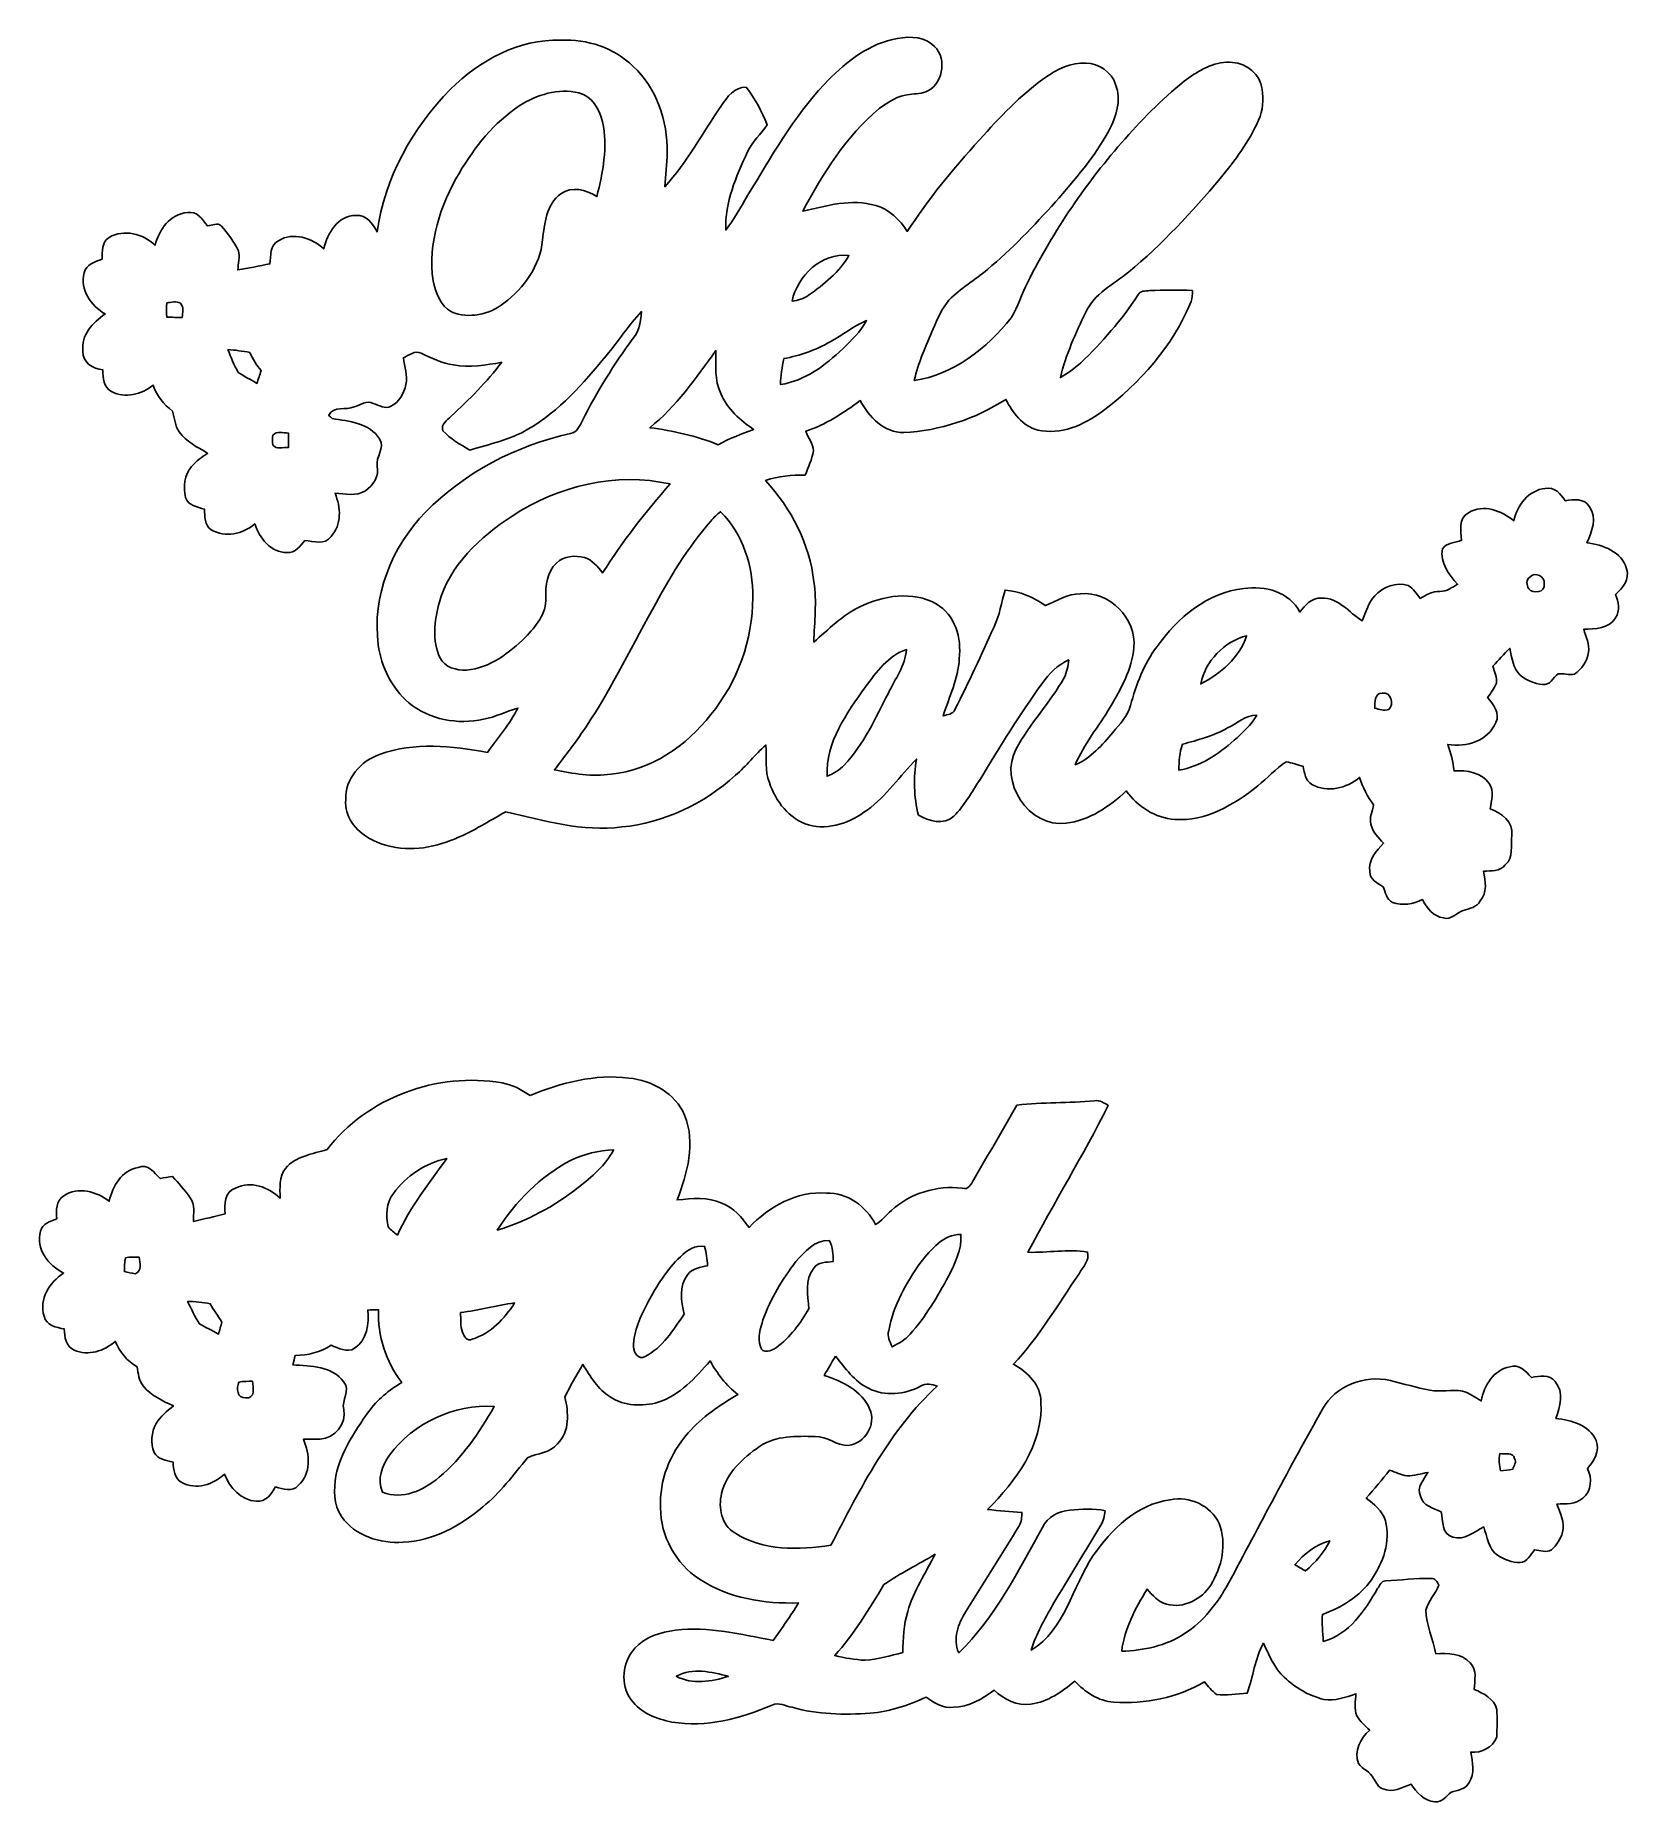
# Model space of a CAD drawing. Header units: centimetres. Extents: x -10.1 to 10.2, y -11.1 to 11.4.
import ezdxf

# ---------------------------------------------------------------- set-up
doc = ezdxf.new("R2010")
doc.units = ezdxf.units.CM
doc.header["$MEASUREMENT"] = 0
doc.layers.add('Camada 1', color=7, linetype='Continuous')

msp = doc.modelspace()

# ---------------------------------------------------------------- linework, layer by layer
at = {"layer": 'Camada 1', "color": 156}
for points, knots in [([(0.84313, 11.38977), (1.00929, 11.42929), (1.20543, 11.4434), (1.34832, 11.33192), (1.34832, 11.33192), (1.54235, 11.18869), (1.50707, 10.84579), (1.29611, 10.73502), (1.29611, 10.73502), (1.22519, 10.6934), (1.13946, 10.70327), (1.0615, 10.68951), (1.0615, 10.68951), (0.91617, 10.67647), (0.78846, 10.59568), (0.67627, 10.50854), (0.67627, 10.50854), (0.25259, 10.15682), (-0.04514, 9.68127), (-0.29845, 9.19903), (-0.29845, 9.19903), (0.00316, 9.26958), (0.32315, 9.36519), (0.63076, 9.27206), (0.63076, 9.27206), (0.80398, 9.22126), (0.94014, 9.0932), (1.03258, 8.9415), (1.03258, 8.9415), (1.30315, 9.35848), (1.62136, 9.7416), (1.95403, 10.1099), (1.95403, 10.1099), (2.20909, 10.396), (2.47473, 10.67752), (2.78799, 10.90153), (2.78799, 10.90153), (2.94216, 11.00843), (3.12208, 11.10473), (3.3154, 11.08991), (3.3154, 11.08991), (3.47839, 11.08109), (3.64137, 10.97702), (3.69111, 10.81651), (3.69111, 10.81651), (3.76695, 10.61966), (3.69851, 10.40447), (3.60469, 10.22667), (3.60469, 10.22667), (3.42229, 9.89294), (3.17183, 9.60331), (2.92276, 9.31827), (2.92276, 9.31827), (2.65077, 9.01417), (2.36784, 8.71889), (2.05527, 8.45608), (2.05527, 8.45608), (1.89406, 8.32308), (1.71309, 8.21372), (1.56457, 8.06555), (1.56457, 8.06555), (1.47284, 7.95972), (1.42239, 7.82637), (1.36348, 7.70078), (1.36348, 7.70078), (1.27212, 7.48454), (1.17369, 7.26897), (1.12182, 7.03862), (1.12182, 7.03862), (1.62418, 7.12045), (2.04752, 7.44819), (2.35691, 7.83836), (2.35691, 7.83836), (2.44544, 7.98089), (2.49237, 8.14458), (2.56998, 8.2931), (2.56998, 8.2931), (2.89842, 8.95597), (3.32281, 9.56945), (3.8107, 10.12472), (3.8107, 10.12472), (4.06364, 10.40059), (4.32011, 10.67822), (4.62385, 10.89977), (4.62385, 10.89977), (4.78472, 11.01619), (4.97592, 11.11637), (5.18089, 11.09768), (5.18089, 11.09768), (5.36609, 11.0892), (5.53437, 10.94139), (5.56083, 10.75689), (5.56083, 10.75689), (5.57564, 10.62495), (5.57213, 10.48561), (5.51568, 10.3632), (5.51568, 10.3632), (5.39608, 10.08803), (5.21299, 9.84673), (5.0232, 9.61672), (5.0232, 9.61672), (4.66478, 9.19021), (4.28554, 8.77782), (3.8548, 8.42256), (3.8548, 8.42256), (3.66323, 8.26452), (3.41629, 8.1474), (3.30975, 7.90998), (3.30975, 7.90998), (3.18206, 7.64151), (3.05364, 7.36881), (2.98767, 7.07777), (2.98767, 7.07777), (3.0801, 7.13139), (3.16688, 7.19454), (3.24555, 7.26722), (3.24555, 7.26722), (3.52107, 7.52439), (3.7666, 7.81368), (3.9751, 8.12765), (3.9751, 8.12765), (4.00085, 8.18727), (4.0707, 8.18232), (4.12503, 8.18691), (4.12503, 8.18691), (4.30635, 8.19467), (4.48839, 8.1989), (4.66972, 8.18727), (4.66972, 8.18727), (4.67289, 8.13893), (4.66831, 8.09201), (4.65596, 8.04615), (4.65596, 8.04615), (4.41888, 7.48242), (4.00543, 7.00617), (3.51754, 6.6435), (3.51754, 6.6435), (3.28329, 6.47417), (2.99084, 6.33942), (2.69662, 6.40891), (2.69662, 6.40891), (2.50331, 6.45971), (2.37666, 6.62939), (2.29164, 6.79979), (2.29164, 6.79979), (1.90324, 6.55038), (1.44955, 6.39974), (0.98812, 6.37611), (0.98812, 6.37611), (0.73271, 6.37222), (0.54645, 6.57718), (0.43356, 6.78427), (0.43356, 6.78427), (0.21802, 6.62622), (-0.00706, 6.4777), (-0.26282, 6.39268), (-0.26282, 6.39268), (-0.2293, 6.30977), (-0.1711, 6.23217), (-0.16191, 6.14186), (-0.16191, 6.14186), (-0.18415, 6.03462), (-0.22789, 5.93372), (-0.26952, 5.83318), (-0.26952, 5.83318), (-0.44026, 5.83352), (-0.61312, 5.82365), (-0.7747, 5.76403), (-0.7747, 5.76403), (-0.44696, 5.40666), (-0.21271, 4.95793), (-0.15699, 4.4725), (-0.15699, 4.4725), (-0.11959, 4.2171), (-0.15063, 3.96027), (-0.1598, 3.70416), (-0.1598, 3.70416), (0.02892, 3.86257), (0.2025, 4.04566), (0.42862, 4.15254), (0.42862, 4.15254), (0.72495, 4.2993), (1.10208, 4.35856), (1.40158, 4.19028), (1.40158, 4.19028), (1.64535, 4.05518), (1.72578, 3.75108), (1.69721, 3.49037), (1.69721, 3.49037), (1.68346, 3.23427), (1.56598, 3.00248), (1.49153, 2.76153), (1.49153, 2.76153), (1.54515, 2.78058), (1.61819, 2.77988), (1.64076, 2.84339), (1.64076, 2.84339), (1.81892, 3.1884), (1.97838, 3.54329), (2.13959, 3.89643), (2.13959, 3.89643), (2.21192, 4.04495), (2.23378, 4.2097), (2.28141, 4.36597), (2.28141, 4.36597), (2.46732, 4.34903), (2.64371, 4.27989), (2.79364, 4.16947), (2.79364, 4.16947), (2.94145, 4.22451), (3.07939, 4.32152), (3.24379, 4.31977), (3.24379, 4.31977), (3.61385, 4.35892), (3.95958, 4.0019), (3.92465, 3.63466), (3.92465, 3.63466), (3.89854, 3.35774), (3.76202, 3.10727), (3.62126, 2.87267), (3.62126, 2.87267), (3.47556, 2.62643), (3.28577, 2.40488), (3.17641, 2.13818), (3.17641, 2.13818), (3.37714, 2.22074), (3.5179, 2.39289), (3.65724, 2.55198), (3.65724, 2.55198), (3.74438, 2.6564), (3.84774, 2.75731), (3.8809, 2.89418), (3.8809, 2.89418), (3.95286, 3.16052), (4.04953, 3.42511), (4.21922, 3.64596), (4.21922, 3.64596), (4.4831, 4.01177), (4.86092, 4.34162), (5.32694, 4.38714), (5.32694, 4.38714), (5.59469, 4.42348), (5.91007, 4.34586), (6.04097, 4.08657), (6.04097, 4.08657), (6.10763, 4.17547), (6.19195, 4.27426), (6.31577, 4.26191), (6.31577, 4.26191), (6.53661, 4.27813), (6.66679, 4.0767), (6.83682, 3.97615), (6.83682, 3.97615), (6.8834, 4.0841), (6.91198, 4.20511), (6.99628, 4.29153), (6.99628, 4.29153), (7.09894, 4.41147), (7.27145, 4.47111), (7.42421, 4.42524), (7.42421, 4.42524), (7.49017, 4.38714), (7.52934, 4.3187), (7.5759, 4.26084), (7.5759, 4.26084), (7.65315, 4.30671), (7.73499, 4.35256), (7.82778, 4.35081), (7.82778, 4.35081), (7.9142, 4.34516), (7.98194, 4.40231), (8.05285, 4.44217), (8.05285, 4.44217), (7.93996, 4.56352), (7.82567, 4.71945), (7.86024, 4.89513), (7.86024, 4.89513), (7.91316, 4.97204), (8.02286, 4.97099), (8.104, 5.00203), (8.104, 5.00203), (8.09518, 5.12268), (8.06167, 5.28284), (8.19043, 5.3534), (8.19043, 5.3534), (8.38341, 5.4684), (8.61094, 5.38127), (8.77147, 5.2518), (8.77147, 5.2518), (8.81556, 5.45041), (8.95702, 5.64127), (9.17256, 5.66384), (9.17256, 5.66384), (9.28899, 5.68924), (9.36871, 5.59187), (9.42657, 5.50721), (9.42657, 5.50721), (9.53275, 5.52343), (9.67105, 5.54036), (9.7342, 5.42995), (9.7342, 5.42995), (9.84037, 5.28778), (9.76383, 5.11245), (9.70209, 4.96958), (9.70209, 4.96958), (9.90494, 4.94276), (10.14976, 4.85985), (10.20974, 4.63937), (10.20974, 4.63937), (10.24819, 4.50708), (10.16458, 4.39137), (10.06827, 4.31129), (10.06827, 4.31129), (10.10072, 4.21604), (10.13319, 4.10279), (10.06651, 4.01319), (10.06651, 4.01319), (9.98855, 3.87103), (9.80439, 3.87068), (9.66294, 3.86679), (9.66294, 3.86679), (9.6915, 3.77155), (9.73559, 3.67524), (9.72431, 3.57328), (9.72431, 3.57328), (9.70808, 3.46004), (9.63719, 3.35879), (9.54475, 3.29423), (9.54475, 3.29423), (9.47454, 3.28329), (9.40469, 3.30234), (9.33484, 3.30022), (9.33484, 3.30022), (9.27311, 3.24943), (9.22937, 3.14678), (9.13587, 3.1623), (9.13587, 3.1623), (9.03427, 3.17605), (8.93163, 3.21274), (8.85331, 3.27978), (8.85331, 3.27978), (8.757, 3.36832), (8.74713, 3.50555), (8.71996, 3.62479), (8.71996, 3.62479), (8.64446, 3.55211), (8.57462, 3.4738), (8.50477, 3.39548), (8.50477, 3.39548), (8.52382, 3.32458), (8.55873, 3.25366), (8.54886, 3.17782), (8.54886, 3.17782), (8.52204, 3.11185), (8.47724, 3.0554), (8.43667, 2.9972), (8.43667, 2.9972), (8.5083, 2.90865), (8.60071, 2.79646), (8.54109, 2.67616), (8.54109, 2.67616), (8.44196, 2.44086), (8.16434, 2.35691), (7.92833, 2.39713), (7.92833, 2.39713), (7.96607, 2.28811), (7.99677, 2.17628), (8.0077, 2.06092), (8.0077, 2.06092), (8.16892, 2.06798), (8.36117, 2.0447), (8.45677, 1.89759), (8.45677, 1.89759), (8.52346, 1.80128), (8.48606, 1.68239), (8.46807, 1.57692), (8.46807, 1.57692), (8.60953, 1.52541), (8.77005, 1.40899), (8.74501, 1.23825), (8.74501, 1.23825), (8.72313, 1.1123), (8.77817, 0.95462), (8.66174, 0.86218), (8.66174, 0.86218), (8.59579, 0.77576), (8.48113, 0.78668), (8.38446, 0.77998), (8.38446, 0.77998), (8.41092, 0.65405), (8.43244, 0.50906), (8.34319, 0.40111), (8.34319, 0.40111), (8.29734, 0.32173), (8.2042, 0.30409), (8.12446, 0.27834), (8.12446, 0.27834), (8.03909, 0.25188), (7.97136, 0.15346), (7.8733, 0.1852), (7.8733, 0.1852), (7.74417, 0.20319), (7.66056, 0.3108), (7.60482, 0.41875), (7.60482, 0.41875), (7.48629, 0.363), (7.34871, 0.33513), (7.22241, 0.38135), (7.22241, 0.38135), (7.14833, 0.4205), (7.13386, 0.51011), (7.1053, 0.58067), (7.1053, 0.58067), (7.03297, 0.6283), (6.92891, 0.67415), (6.93349, 0.77645), (6.93349, 0.77645), (6.91409, 0.92287), (7.01392, 1.04069), (7.10988, 1.13665), (7.10988, 1.13665), (7.04391, 1.20791), (6.96665, 1.27916), (6.94865, 1.37936), (6.94865, 1.37936), (6.92396, 1.46297), (6.96489, 1.54552), (6.98217, 1.62594), (6.98217, 1.62594), (6.9035, 1.73248), (6.84247, 1.85067), (6.80332, 1.97696), (6.80332, 1.97696), (6.63645, 1.83832), (6.39268, 1.77482), (6.19548, 1.88841), (6.19548, 1.88841), (6.11011, 1.93286), (6.10022, 2.03517), (6.08295, 2.11878), (6.08295, 2.11878), (6.01062, 2.13606), (5.94077, 2.16605), (5.86668, 2.17382), (5.86668, 2.17382), (5.73122, 2.0902), (5.62715, 1.96744), (5.50403, 1.86867), (5.50403, 1.86867), (5.20381, 1.63054), (4.84152, 1.41286), (4.44429, 1.44144), (4.44429, 1.44144), (4.19381, 1.45732), (3.97333, 1.60619), (3.82693, 1.8041), (3.82693, 1.8041), (3.61173, 1.60655), (3.35704, 1.42487), (3.05859, 1.39381), (3.05859, 1.39381), (2.5855, 1.32891), (2.19357, 1.92933), (2.42359, 2.34068), (2.42359, 2.34068), (2.59432, 2.66417), (2.85715, 2.92805), (3.03318, 3.24838), (3.03318, 3.24838), (3.07092, 3.31823), (3.08363, 3.3976), (3.09386, 3.4752), (3.09386, 3.4752), (2.95134, 3.41277), (2.84127, 3.29988), (2.75237, 3.175), (2.75237, 3.175), (2.46591, 2.78236), (2.21473, 2.36573), (1.96108, 1.95121), (1.96108, 1.95121), (1.85525, 1.79105), (1.76388, 1.61678), (1.62594, 1.48096), (1.62594, 1.48096), (1.49825, 1.36525), (1.30774, 1.41958), (1.17474, 1.49613), (1.17474, 1.49613), (1.11724, 1.72861), (1.11019, 1.9745), (1.1504, 2.21121), (1.1504, 2.21121), (0.93768, 1.99743), (0.77011, 1.73777), (0.52069, 1.56138), (0.52069, 1.56138), (0.3115, 1.40124), (0.0381, 1.29928), (-0.22506, 1.37089), (-0.22506, 1.37089), (-0.47554, 1.44497), (-0.64523, 1.67286), (-0.72636, 1.91099), (-0.72636, 1.91099), (-0.78422, 2.06409), (-0.76093, 2.23026), (-0.77082, 2.38972), (-0.77082, 2.38972), (-0.9084, 2.26976), (-1.01847, 2.12195), (-1.15851, 2.00447), (-1.15851, 2.00447), (-1.55716, 1.64076), (-2.06974, 1.397), (-2.60879, 1.34513), (-2.60879, 1.34513), (-3.11043, 1.27881), (-3.60469, 1.42769), (-4.08798, 1.53952), (-4.08798, 1.53952), (-4.35256, 1.39171), (-4.6094, 1.21954), (-4.90431, 1.13488), (-4.90431, 1.13488), (-5.20488, 1.0347), (-5.54743, 1.04352), (-5.82753, 1.19909), (-5.82753, 1.19909), (-6.00392, 1.2947), (-6.1482, 1.48342), (-6.12951, 1.69228), (-6.12951, 1.69228), (-6.14221, 1.95862), (-5.93794, 2.18617), (-5.69736, 2.27117), (-5.69736, 2.27117), (-5.25533, 2.43063), (-4.77414, 2.37666), (-4.32152, 2.29693), (-4.32152, 2.29693), (-4.18889, 2.4825), (-4.03542, 2.65606), (-3.93452, 2.86208), (-3.93452, 2.86208), (-4.08094, 2.81763), (-4.21993, 2.74849), (-4.37091, 2.7185), (-4.37091, 2.7185), (-4.699, 2.64795), (-5.06552, 2.71215), (-5.32694, 2.93017), (-5.32694, 2.93017), (-5.54389, 3.11538), (-5.67443, 3.38737), (-5.71465, 3.66713), (-5.71465, 3.66713), (-5.79895, 4.288), (-5.54319, 4.91701), (-5.11315, 5.36046), (-5.11315, 5.36046), (-4.61256, 5.86668), (-3.95639, 6.21205), (-3.26284, 6.36447), (-3.26284, 6.36447), (-3.17429, 6.37292), (-3.14783, 6.4664), (-3.10902, 6.53133), (-3.10902, 6.53133), (-2.92417, 6.89892), (-2.70722, 7.25028), (-2.46238, 7.58119), (-2.46238, 7.58119), (-2.383, 7.67608), (-2.3696, 7.80204), (-2.35513, 7.91986), (-2.35513, 7.91986), (-2.5227, 7.747), (-2.65112, 7.54097), (-2.80634, 7.35717), (-2.80634, 7.35717), (-3.09667, 7.00405), (-3.40676, 6.65056), (-3.80612, 6.41772), (-3.80612, 6.41772), (-4.03294, 6.2819), (-4.29541, 6.22969), (-4.54483, 6.1528), (-4.54483, 6.1528), (-4.66972, 6.21982), (-4.79319, 6.29813), (-4.89267, 6.39974), (-4.89267, 6.39974), (-4.91842, 6.48404), (-4.83481, 6.53274), (-4.78508, 6.58459), (-4.78508, 6.58459), (-4.55224, 6.79626), (-4.33246, 7.0238), (-4.13914, 7.27251), (-4.13914, 7.27251), (-4.34199, 7.23723), (-4.55048, 7.19807), (-4.7558, 7.23969), (-4.7558, 7.23969), (-4.9029, 7.25945), (-5.0359, 7.32613), (-5.16784, 7.38928), (-5.16784, 7.38928), (-5.24615, 7.4295), (-5.32448, 7.36035), (-5.39433, 7.33), (-5.39433, 7.33), (-5.38585, 7.21571), (-5.33576, 7.10282), (-5.36292, 6.98746), (-5.36292, 6.98746), (-5.38833, 6.87809), (-5.44583, 6.76063), (-5.55412, 6.71405), (-5.55412, 6.71405), (-5.62785, 6.66784), (-5.70688, 6.72711), (-5.77956, 6.74652), (-5.77956, 6.74652), (-5.8621, 6.79555), (-5.94113, 6.72112), (-6.02156, 6.70348), (-6.02156, 6.70348), (-6.12985, 6.65656), (-6.28332, 6.72253), (-6.34717, 6.59623), (-6.34717, 6.59623), (-6.33623, 6.58566), (-6.31437, 6.56483), (-6.30307, 6.55425), (-6.30307, 6.55425), (-6.08858, 6.5218), (-5.82471, 6.49958), (-5.69877, 6.29425), (-5.69877, 6.29425), (-5.62397, 6.1796), (-5.7531, 6.06777), (-5.72698, 5.94747), (-5.72698, 5.94747), (-5.70406, 5.82259), (-5.77778, 5.70159), (-5.8794, 5.63386), (-5.8794, 5.63386), (-5.99475, 5.55871), (-6.13867, 5.59647), (-6.26674, 5.60175), (-6.26674, 5.60175), (-6.19195, 5.42288), (-6.17819, 5.20064), (-6.31789, 5.0493), (-6.31789, 5.0493), (-6.39304, 4.93854), (-6.54085, 4.98581), (-6.6502, 5.00062), (-6.6502, 5.00062), (-6.71125, 4.93218), (-6.77298, 4.83164), (-6.87916, 4.8454), (-6.87916, 4.8454), (-7.08837, 4.84823), (-7.22948, 5.02884), (-7.29051, 5.21158), (-7.29051, 5.21158), (-7.44078, 5.08034), (-7.66833, 5.03202), (-7.84647, 5.13574), (-7.84647, 5.13574), (-7.93256, 5.19324), (-7.92656, 5.30859), (-7.93361, 5.39962), (-7.93361, 5.39962), (-8.02357, 5.425), (-8.13893, 5.44724), (-8.17279, 5.54848), (-8.17279, 5.54848), (-8.20666, 5.68113), (-8.18902, 5.8374), (-8.09589, 5.94359), (-8.09589, 5.94359), (-8.03909, 6.01203), (-7.96501, 6.06212), (-7.89305, 6.11328), (-7.89305, 6.11328), (-8.02251, 6.19054), (-8.16292, 6.26073), (-8.25464, 6.38493), (-8.25464, 6.38493), (-8.31144, 6.46148), (-8.31074, 6.56096), (-8.33966, 6.64845), (-8.33966, 6.64845), (-8.45043, 6.73664), (-8.54145, 6.8453), (-8.58696, 6.98112), (-8.58696, 6.98112), (-8.73407, 6.86435), (-8.94397, 6.8072), (-9.11754, 6.89926), (-9.11754, 6.89926), (-9.21879, 6.95218), (-9.23007, 7.07424), (-9.22831, 7.17585), (-9.22831, 7.17585), (-9.35108, 7.19208), (-9.49254, 7.26863), (-9.48231, 7.41221), (-9.48231, 7.41221), (-9.50948, 7.61929), (-9.35672, 7.78191), (-9.19832, 7.88882), (-9.19832, 7.88882), (-9.37965, 7.99324), (-9.52287, 8.1975), (-9.46819, 8.41375), (-9.46819, 8.41375), (-9.44421, 8.52205), (-9.32638, 8.55168), (-9.23819, 8.58943), (-9.23819, 8.58943), (-9.23254, 8.68644), (-9.24454, 8.80709), (-9.14894, 8.86601), (-9.14894, 8.86601), (-8.95702, 8.97643), (-8.71608, 8.91222), (-8.56226, 8.76582), (-8.56226, 8.76582), (-8.51111, 8.96479), (-8.37141, 9.16587), (-8.14951, 9.1828), (-8.14951, 9.1828), (-8.02781, 9.20573), (-7.95549, 9.09708), (-7.89445, 9.01206), (-7.89445, 9.01206), (-7.83519, 9.01911), (-7.76639, 9.06004), (-7.71489, 9.01064), (-7.71489, 9.01064), (-7.63235, 8.91363), (-7.55438, 8.80991), (-7.49687, 8.69561), (-7.49687, 8.69561), (-7.481, 8.61447), (-7.5004, 8.53157), (-7.50675, 8.45008), (-7.50675, 8.45008), (-7.36952, 8.47195), (-7.2337, 8.50265), (-7.09719, 8.5284), (-7.09719, 8.5284), (-7.08413, 8.63176), (-7.0986, 8.76829), (-6.98746, 8.82332), (-6.98746, 8.82332), (-6.79696, 8.94079), (-6.56412, 8.8593), (-6.41103, 8.7196), (-6.41103, 8.7196), (-6.36658, 8.92104), (-6.22969, 9.14682), (-5.99792, 9.14576), (-5.99792, 9.14576), (-5.86422, 9.15846), (-5.78484, 9.03887), (-5.73017, 8.93621), (-5.73017, 8.93621), (-5.63633, 9.62765), (-5.27578, 10.26018), (-4.7939, 10.75584), (-4.7939, 10.75584), (-4.42382, 11.12625), (-3.92041, 11.39507), (-3.38632, 11.38166), (-3.38632, 11.38166), (-3.05118, 11.39719), (-2.70544, 11.28535), (-2.46415, 11.04793), (-2.46415, 11.04793), (-2.16288, 10.76995), (-2.02247, 10.3512), (-2.02952, 9.94798), (-2.02952, 9.94798), (-2.02635, 9.80227), (-2.05387, 9.65835), (-2.05846, 9.513), (-2.05846, 9.513), (-1.77765, 9.82662), (-1.5748, 10.20022), (-1.33809, 10.54664), (-1.33809, 10.54664), (-1.26576, 10.656), (-1.17086, 10.78934), (-1.02305, 10.78052), (-1.02305, 10.78052), (-0.9091, 10.63837), (-0.82091, 10.4715), (-0.75459, 10.30216), (-0.75459, 10.30216), (-0.83149, 10.18258), (-0.9458, 10.08944), (-1.00329, 9.9575), (-1.00329, 9.9575), (-1.15322, 9.64564), (-1.2908, 9.31262), (-1.2834, 8.9602), (-1.2834, 8.9602), (-1.17298, 9.09461), (-1.09466, 9.25089), (-1.00365, 9.39834), (-1.00365, 9.39834), (-0.7045, 9.88942), (-0.42121, 10.39777), (-0.02399, 10.81863), (-0.02399, 10.81863), (0.21449, 11.07157), (0.49671, 11.30935), (0.84313, 11.38977)], [0, 0, 0, 0, 0.00483092, 0.00483092, 0.00483092, 0.00483092, 0.00966184, 0.00966184, 0.00966184, 0.00966184, 0.01449275, 0.01449275, 0.01449275, 0.01449275, 0.01932367, 0.01932367, 0.01932367, 0.01932367, 0.02415459, 0.02415459, 0.02415459, 0.02415459, 0.02898551, 0.02898551, 0.02898551, 0.02898551, 0.03381643, 0.03381643, 0.03381643, 0.03381643, 0.03864734, 0.03864734, 0.03864734, 0.03864734, 0.04347826, 0.04347826, 0.04347826, 0.04347826, 0.04830918, 0.04830918, 0.04830918, 0.04830918, 0.0531401, 0.0531401, 0.0531401, 0.0531401, 0.05797101, 0.05797101, 0.05797101, 0.05797101, 0.06280193, 0.06280193, 0.06280193, 0.06280193, 0.06763285, 0.06763285, 0.06763285, 0.06763285, 0.07246377, 0.07246377, 0.07246377, 0.07246377, 0.07729469, 0.07729469, 0.07729469, 0.07729469, 0.0821256, 0.0821256, 0.0821256, 0.0821256, 0.08695652, 0.08695652, 0.08695652, 0.08695652, 0.09178744, 0.09178744, 0.09178744, 0.09178744, 0.09661836, 0.09661836, 0.09661836, 0.09661836, 0.10144928, 0.10144928, 0.10144928, 0.10144928, 0.10628019, 0.10628019, 0.10628019, 0.10628019, 0.11111111, 0.11111111, 0.11111111, 0.11111111, 0.11594203, 0.11594203, 0.11594203, 0.11594203, 0.12077295, 0.12077295, 0.12077295, 0.12077295, 0.12560386, 0.12560386, 0.12560386, 0.12560386, 0.13043478, 0.13043478, 0.13043478, 0.13043478, 0.1352657, 0.1352657, 0.1352657, 0.1352657, 0.14009662, 0.14009662, 0.14009662, 0.14009662, 0.14492754, 0.14492754, 0.14492754, 0.14492754, 0.14975845, 0.14975845, 0.14975845, 0.14975845, 0.15458937, 0.15458937, 0.15458937, 0.15458937, 0.15942029, 0.15942029, 0.15942029, 0.15942029, 0.16425121, 0.16425121, 0.16425121, 0.16425121, 0.16908213, 0.16908213, 0.16908213, 0.16908213, 0.17391304, 0.17391304, 0.17391304, 0.17391304, 0.17874396, 0.17874396, 0.17874396, 0.17874396, 0.18357488, 0.18357488, 0.18357488, 0.18357488, 0.1884058, 0.1884058, 0.1884058, 0.1884058, 0.19323671, 0.19323671, 0.19323671, 0.19323671, 0.19806763, 0.19806763, 0.19806763, 0.19806763, 0.20289855, 0.20289855, 0.20289855, 0.20289855, 0.20772947, 0.20772947, 0.20772947, 0.20772947, 0.21256039, 0.21256039, 0.21256039, 0.21256039, 0.2173913, 0.2173913, 0.2173913, 0.2173913, 0.22222222, 0.22222222, 0.22222222, 0.22222222, 0.22705314, 0.22705314, 0.22705314, 0.22705314, 0.23188406, 0.23188406, 0.23188406, 0.23188406, 0.23671498, 0.23671498, 0.23671498, 0.23671498, 0.24154589, 0.24154589, 0.24154589, 0.24154589, 0.24637681, 0.24637681, 0.24637681, 0.24637681, 0.25120773, 0.25120773, 0.25120773, 0.25120773, 0.25603865, 0.25603865, 0.25603865, 0.25603865, 0.26086957, 0.26086957, 0.26086957, 0.26086957, 0.26570048, 0.26570048, 0.26570048, 0.26570048, 0.2705314, 0.2705314, 0.2705314, 0.2705314, 0.27536232, 0.27536232, 0.27536232, 0.27536232, 0.28019324, 0.28019324, 0.28019324, 0.28019324, 0.28502415, 0.28502415, 0.28502415, 0.28502415, 0.28985507, 0.28985507, 0.28985507, 0.28985507, 0.29468599, 0.29468599, 0.29468599, 0.29468599, 0.29951691, 0.29951691, 0.29951691, 0.29951691, 0.30434783, 0.30434783, 0.30434783, 0.30434783, 0.30917874, 0.30917874, 0.30917874, 0.30917874, 0.31400966, 0.31400966, 0.31400966, 0.31400966, 0.31884058, 0.31884058, 0.31884058, 0.31884058, 0.3236715, 0.3236715, 0.3236715, 0.3236715, 0.32850242, 0.32850242, 0.32850242, 0.32850242, 0.33333333, 0.33333333, 0.33333333, 0.33333333, 0.33816425, 0.33816425, 0.33816425, 0.33816425, 0.34299517, 0.34299517, 0.34299517, 0.34299517, 0.34782609, 0.34782609, 0.34782609, 0.34782609, 0.352657, 0.352657, 0.352657, 0.352657, 0.35748792, 0.35748792, 0.35748792, 0.35748792, 0.36231884, 0.36231884, 0.36231884, 0.36231884, 0.36714976, 0.36714976, 0.36714976, 0.36714976, 0.37198068, 0.37198068, 0.37198068, 0.37198068, 0.37681159, 0.37681159, 0.37681159, 0.37681159, 0.38164251, 0.38164251, 0.38164251, 0.38164251, 0.38647343, 0.38647343, 0.38647343, 0.38647343, 0.39130435, 0.39130435, 0.39130435, 0.39130435, 0.39613527, 0.39613527, 0.39613527, 0.39613527, 0.40096618, 0.40096618, 0.40096618, 0.40096618, 0.4057971, 0.4057971, 0.4057971, 0.4057971, 0.41062802, 0.41062802, 0.41062802, 0.41062802, 0.41545894, 0.41545894, 0.41545894, 0.41545894, 0.42028986, 0.42028986, 0.42028986, 0.42028986, 0.42512077, 0.42512077, 0.42512077, 0.42512077, 0.42995169, 0.42995169, 0.42995169, 0.42995169, 0.43478261, 0.43478261, 0.43478261, 0.43478261, 0.43961353, 0.43961353, 0.43961353, 0.43961353, 0.44444444, 0.44444444, 0.44444444, 0.44444444, 0.44927536, 0.44927536, 0.44927536, 0.44927536, 0.45410628, 0.45410628, 0.45410628, 0.45410628, 0.4589372, 0.4589372, 0.4589372, 0.4589372, 0.46376812, 0.46376812, 0.46376812, 0.46376812, 0.46859903, 0.46859903, 0.46859903, 0.46859903, 0.47342995, 0.47342995, 0.47342995, 0.47342995, 0.47826087, 0.47826087, 0.47826087, 0.47826087, 0.48309179, 0.48309179, 0.48309179, 0.48309179, 0.48792271, 0.48792271, 0.48792271, 0.48792271, 0.49275362, 0.49275362, 0.49275362, 0.49275362, 0.49758454, 0.49758454, 0.49758454, 0.49758454, 0.50241546, 0.50241546, 0.50241546, 0.50241546, 0.50724638, 0.50724638, 0.50724638, 0.50724638, 0.51207729, 0.51207729, 0.51207729, 0.51207729, 0.51690821, 0.51690821, 0.51690821, 0.51690821, 0.52173913, 0.52173913, 0.52173913, 0.52173913, 0.52657005, 0.52657005, 0.52657005, 0.52657005, 0.53140097, 0.53140097, 0.53140097, 0.53140097, 0.53623188, 0.53623188, 0.53623188, 0.53623188, 0.5410628, 0.5410628, 0.5410628, 0.5410628, 0.54589372, 0.54589372, 0.54589372, 0.54589372, 0.55072464, 0.55072464, 0.55072464, 0.55072464, 0.55555556, 0.55555556, 0.55555556, 0.55555556, 0.56038647, 0.56038647, 0.56038647, 0.56038647, 0.56521739, 0.56521739, 0.56521739, 0.56521739, 0.57004831, 0.57004831, 0.57004831, 0.57004831, 0.57487923, 0.57487923, 0.57487923, 0.57487923, 0.57971014, 0.57971014, 0.57971014, 0.57971014, 0.58454106, 0.58454106, 0.58454106, 0.58454106, 0.58937198, 0.58937198, 0.58937198, 0.58937198, 0.5942029, 0.5942029, 0.5942029, 0.5942029, 0.59903382, 0.59903382, 0.59903382, 0.59903382, 0.60386473, 0.60386473, 0.60386473, 0.60386473, 0.60869565, 0.60869565, 0.60869565, 0.60869565, 0.61352657, 0.61352657, 0.61352657, 0.61352657, 0.61835749, 0.61835749, 0.61835749, 0.61835749, 0.62318841, 0.62318841, 0.62318841, 0.62318841, 0.62801932, 0.62801932, 0.62801932, 0.62801932, 0.63285024, 0.63285024, 0.63285024, 0.63285024, 0.63768116, 0.63768116, 0.63768116, 0.63768116, 0.64251208, 0.64251208, 0.64251208, 0.64251208, 0.647343, 0.647343, 0.647343, 0.647343, 0.65217391, 0.65217391, 0.65217391, 0.65217391, 0.65700483, 0.65700483, 0.65700483, 0.65700483, 0.66183575, 0.66183575, 0.66183575, 0.66183575, 0.66666667, 0.66666667, 0.66666667, 0.66666667, 0.67149758, 0.67149758, 0.67149758, 0.67149758, 0.6763285, 0.6763285, 0.6763285, 0.6763285, 0.68115942, 0.68115942, 0.68115942, 0.68115942, 0.68599034, 0.68599034, 0.68599034, 0.68599034, 0.69082126, 0.69082126, 0.69082126, 0.69082126, 0.69565217, 0.69565217, 0.69565217, 0.69565217, 0.70048309, 0.70048309, 0.70048309, 0.70048309, 0.70531401, 0.70531401, 0.70531401, 0.70531401, 0.71014493, 0.71014493, 0.71014493, 0.71014493, 0.71497585, 0.71497585, 0.71497585, 0.71497585, 0.71980676, 0.71980676, 0.71980676, 0.71980676, 0.72463768, 0.72463768, 0.72463768, 0.72463768, 0.7294686, 0.7294686, 0.7294686, 0.7294686, 0.73429952, 0.73429952, 0.73429952, 0.73429952, 0.73913043, 0.73913043, 0.73913043, 0.73913043, 0.74396135, 0.74396135, 0.74396135, 0.74396135, 0.74879227, 0.74879227, 0.74879227, 0.74879227, 0.75362319, 0.75362319, 0.75362319, 0.75362319, 0.75845411, 0.75845411, 0.75845411, 0.75845411, 0.76328502, 0.76328502, 0.76328502, 0.76328502, 0.76811594, 0.76811594, 0.76811594, 0.76811594, 0.77294686, 0.77294686, 0.77294686, 0.77294686, 0.77777778, 0.77777778, 0.77777778, 0.77777778, 0.7826087, 0.7826087, 0.7826087, 0.7826087, 0.78743961, 0.78743961, 0.78743961, 0.78743961, 0.79227053, 0.79227053, 0.79227053, 0.79227053, 0.79710145, 0.79710145, 0.79710145, 0.79710145, 0.80193237, 0.80193237, 0.80193237, 0.80193237, 0.80676329, 0.80676329, 0.80676329, 0.80676329, 0.8115942, 0.8115942, 0.8115942, 0.8115942, 0.81642512, 0.81642512, 0.81642512, 0.81642512, 0.82125604, 0.82125604, 0.82125604, 0.82125604, 0.82608696, 0.82608696, 0.82608696, 0.82608696, 0.83091787, 0.83091787, 0.83091787, 0.83091787, 0.83574879, 0.83574879, 0.83574879, 0.83574879, 0.84057971, 0.84057971, 0.84057971, 0.84057971, 0.84541063, 0.84541063, 0.84541063, 0.84541063, 0.85024155, 0.85024155, 0.85024155, 0.85024155, 0.85507246, 0.85507246, 0.85507246, 0.85507246, 0.85990338, 0.85990338, 0.85990338, 0.85990338, 0.8647343, 0.8647343, 0.8647343, 0.8647343, 0.86956522, 0.86956522, 0.86956522, 0.86956522, 0.87439614, 0.87439614, 0.87439614, 0.87439614, 0.87922705, 0.87922705, 0.87922705, 0.87922705, 0.88405797, 0.88405797, 0.88405797, 0.88405797, 0.88888889, 0.88888889, 0.88888889, 0.88888889, 0.89371981, 0.89371981, 0.89371981, 0.89371981, 0.89855072, 0.89855072, 0.89855072, 0.89855072, 0.90338164, 0.90338164, 0.90338164, 0.90338164, 0.90821256, 0.90821256, 0.90821256, 0.90821256, 0.91304348, 0.91304348, 0.91304348, 0.91304348, 0.9178744, 0.9178744, 0.9178744, 0.9178744, 0.92270531, 0.92270531, 0.92270531, 0.92270531, 0.92753623, 0.92753623, 0.92753623, 0.92753623, 0.93236715, 0.93236715, 0.93236715, 0.93236715, 0.93719807, 0.93719807, 0.93719807, 0.93719807, 0.94202899, 0.94202899, 0.94202899, 0.94202899, 0.9468599, 0.9468599, 0.9468599, 0.9468599, 0.95169082, 0.95169082, 0.95169082, 0.95169082, 0.95652174, 0.95652174, 0.95652174, 0.95652174, 0.96135266, 0.96135266, 0.96135266, 0.96135266, 0.96618357, 0.96618357, 0.96618357, 0.96618357, 0.97101449, 0.97101449, 0.97101449, 0.97101449, 0.97584541, 0.97584541, 0.97584541, 0.97584541, 0.98067633, 0.98067633, 0.98067633, 0.98067633, 0.98550725, 0.98550725, 0.98550725, 0.98550725, 0.99033816, 0.99033816, 0.99033816, 0.99033816, 1, 1, 1, 1]), ([(-3.91688, 10.54452), (-3.91688, 10.54452), (-3.91688, 10.54452), (-3.91688, 10.54452), (-3.91688, 10.54452), (-4.23791, 10.33039), (-4.48486, 10.021), (-4.67995, 9.69151), (-4.67995, 9.69151), (-4.92407, 9.27946), (-5.08458, 8.79404), (-5.01509, 8.31108), (-5.01509, 8.31108), (-4.98086, 8.16186), (-4.92371, 7.99465), (-4.78189, 7.91527), (-4.78189, 7.91527), (-4.5607, 7.82355), (-4.29682, 7.88212), (-4.11161, 8.0264), (-4.11161, 8.0264), (-3.8555, 8.22007), (-3.64737, 8.50582), (-3.61984, 8.83355), (-3.61984, 8.83355), (-3.59163, 9.04098), (-3.57399, 9.28722), (-3.38737, 9.42057), (-3.38737, 9.42057), (-3.24767, 9.52641), (-3.06175, 9.47173), (-2.92664, 9.38705), (-2.92664, 9.38705), (-2.85114, 9.69644), (-2.78341, 10.02242), (-2.85433, 10.33921), (-2.85433, 10.33921), (-2.89102, 10.49867), (-2.98696, 10.66694), (-3.15701, 10.70892), (-3.15701, 10.70892), (-3.41877, 10.77488), (-3.695, 10.68422), (-3.91688, 10.54452)], [0, 0, 0, 0, 0.08333333, 0.08333333, 0.08333333, 0.08333333, 0.16666667, 0.16666667, 0.16666667, 0.16666667, 0.25, 0.25, 0.25, 0.25, 0.33333333, 0.33333333, 0.33333333, 0.33333333, 0.41666667, 0.41666667, 0.41666667, 0.41666667, 0.5, 0.5, 0.5, 0.5, 0.58333333, 0.58333333, 0.58333333, 0.58333333, 0.66666667, 0.66666667, 0.66666667, 0.66666667, 0.75, 0.75, 0.75, 0.75, 0.83333333, 0.83333333, 0.83333333, 0.83333333, 1, 1, 1, 1]), ([(-0.43638, 8.05391), (-0.43638, 8.05391), (-0.43638, 8.05391), (-0.43638, 8.05391), (-0.43638, 8.05391), (-0.36125, 8.06273), (-0.2868, 8.08248), (-0.22542, 8.12905), (-0.22542, 8.12905), (-0.02962, 8.2684), (0.16756, 8.4208), (0.28787, 8.63423), (0.28787, 8.63423), (-0.06032, 8.67304), (-0.36547, 8.37811), (-0.43638, 8.05391)], [0, 0, 0, 0, 0.2, 0.2, 0.2, 0.2, 0.4, 0.4, 0.4, 0.4, 0.6, 0.6, 0.6, 0.6, 1, 1, 1, 1]), ([(-8.4141, 8.03063), (-8.4141, 8.03063), (-8.4141, 8.03063), (-8.4141, 8.03063), (-8.4141, 8.03063), (-8.41551, 7.9703), (-8.41516, 7.90998), (-8.41304, 7.85001), (-8.41304, 7.85001), (-8.34707, 7.84613), (-8.2811, 7.84506), (-8.21478, 7.84577), (-8.21478, 7.84577), (-8.21408, 7.90609), (-8.19185, 7.97454), (-8.237, 8.02498), (-8.237, 8.02498), (-8.29168, 8.05991), (-8.35519, 8.03627), (-8.4141, 8.03063)], [0, 0, 0, 0, 0.16666667, 0.16666667, 0.16666667, 0.16666667, 0.33333333, 0.33333333, 0.33333333, 0.33333333, 0.5, 0.5, 0.5, 0.5, 0.66666667, 0.66666667, 0.66666667, 0.66666667, 1, 1, 1, 1]), ([(0.04938, 7.53568), (0.04938, 7.53568), (0.04938, 7.53568), (0.04938, 7.53568), (0.04938, 7.53568), (-0.13299, 7.42879), (-0.33408, 7.35858), (-0.54115, 7.31943), (-0.54115, 7.31943), (-0.56479, 7.21077), (-0.58208, 7.10035), (-0.58313, 6.98887), (-0.58313, 6.98887), (-0.27164, 7.03474), (-0.01235, 7.23477), (0.21025, 7.44536), (0.21025, 7.44536), (0.32208, 7.55543), (0.43814, 7.66514), (0.51399, 7.80486), (0.51399, 7.80486), (0.34748, 7.73606), (0.20849, 7.61824), (0.04938, 7.53568)], [0, 0, 0, 0, 0.14285714, 0.14285714, 0.14285714, 0.14285714, 0.28571429, 0.28571429, 0.28571429, 0.28571429, 0.42857143, 0.42857143, 0.42857143, 0.42857143, 0.57142857, 0.57142857, 0.57142857, 0.57142857, 0.71428571, 0.71428571, 0.71428571, 0.71428571, 1, 1, 1, 1]), ([(-7.6341, 7.43513), (-7.6341, 7.43513), (-7.6341, 7.43513), (-7.6341, 7.43513), (-7.6341, 7.43513), (-7.59283, 7.33707), (-7.55685, 7.23547), (-7.50111, 7.14445), (-7.50111, 7.14445), (-7.42631, 7.09048), (-7.34094, 7.05272), (-7.26298, 7.00334), (-7.26298, 7.00334), (-7.24534, 7.05838), (-7.22736, 7.11305), (-7.20901, 7.16738), (-7.20901, 7.16738), (-7.26934, 7.23652), (-7.3159, 7.31555), (-7.35365, 7.3988), (-7.35365, 7.3988), (-7.44643, 7.41608), (-7.53991, 7.42843), (-7.6341, 7.43513)], [0, 0, 0, 0, 0.14285714, 0.14285714, 0.14285714, 0.14285714, 0.28571429, 0.28571429, 0.28571429, 0.28571429, 0.42857143, 0.42857143, 0.42857143, 0.42857143, 0.57142857, 0.57142857, 0.57142857, 0.57142857, 0.71428571, 0.71428571, 0.71428571, 0.71428571, 1, 1, 1, 1]), ([(-2.25248, 6.43819), (-2.25248, 6.43819), (-2.25248, 6.43819), (-2.25248, 6.43819), (-2.25248, 6.43819), (-1.95367, 6.39974), (-1.65805, 6.33341), (-1.37724, 6.22123), (-1.37724, 6.22123), (-1.23401, 6.30132), (-1.07984, 6.35916), (-0.92674, 6.41702), (-0.92674, 6.41702), (-1.09926, 6.53308), (-1.26118, 6.67737), (-1.34408, 6.8728), (-1.34408, 6.8728), (-1.43191, 7.04249), (-1.40616, 7.23793), (-1.40757, 7.42138), (-1.40757, 7.42138), (-1.66511, 7.0746), (-1.90887, 6.70806), (-2.25248, 6.43819)], [0, 0, 0, 0, 0.14285714, 0.14285714, 0.14285714, 0.14285714, 0.28571429, 0.28571429, 0.28571429, 0.28571429, 0.42857143, 0.42857143, 0.42857143, 0.42857143, 0.57142857, 0.57142857, 0.57142857, 0.57142857, 0.71428571, 0.71428571, 0.71428571, 0.71428571, 1, 1, 1, 1]), ([(-7.0612, 6.34434), (-7.0612, 6.34434), (-7.0612, 6.34434), (-7.0612, 6.34434), (-7.0612, 6.34434), (-7.06825, 6.30166), (-7.0679, 6.25897), (-7.05979, 6.21595), (-7.05979, 6.21595), (-7.00899, 6.15631), (-6.92714, 6.18808), (-6.86011, 6.18737), (-6.86011, 6.18737), (-6.8587, 6.2484), (-6.8594, 6.30907), (-6.86223, 6.3701), (-6.86223, 6.3701), (-6.92891, 6.37151), (-7.00722, 6.39867), (-7.0612, 6.34434)], [0, 0, 0, 0, 0.16666667, 0.16666667, 0.16666667, 0.16666667, 0.33333333, 0.33333333, 0.33333333, 0.33333333, 0.5, 0.5, 0.5, 0.5, 0.66666667, 0.66666667, 0.66666667, 0.66666667, 1, 1, 1, 1]), ([(-4.00649, 5.31035), (-4.00649, 5.31035), (-4.00649, 5.31035), (-4.00649, 5.31035), (-4.00649, 5.31035), (-4.41395, 5.04365), (-4.8073, 4.68558), (-4.93994, 4.19981), (-4.93994, 4.19981), (-4.99497, 3.97474), (-5.03449, 3.72145), (-4.92794, 3.50485), (-4.92794, 3.50485), (-4.86903, 3.3796), (-4.71452, 3.34151), (-4.58752, 3.34539), (-4.58752, 3.34539), (-4.29048, 3.3729), (-4.04424, 3.56658), (-3.8368, 3.7659), (-3.8368, 3.7659), (-3.7091, 3.90348), (-3.56658, 4.06681), (-3.57928, 4.26685), (-3.57928, 4.26685), (-3.58174, 4.42277), (-3.56446, 4.60092), (-3.44099, 4.7117), (-3.44099, 4.7117), (-3.34963, 4.80447), (-3.20604, 4.81188), (-3.08609, 4.7833), (-3.08609, 4.7833), (-2.98343, 4.75402), (-2.91782, 4.66441), (-2.85326, 4.5854), (-2.85326, 4.5854), (-2.60068, 4.98934), (-2.30399, 5.36187), (-1.99143, 5.72028), (-1.99143, 5.72028), (-2.68286, 5.8755), (-3.42123, 5.6977), (-4.00649, 5.31035)], [0, 0, 0, 0, 0.08333333, 0.08333333, 0.08333333, 0.08333333, 0.16666667, 0.16666667, 0.16666667, 0.16666667, 0.25, 0.25, 0.25, 0.25, 0.33333333, 0.33333333, 0.33333333, 0.33333333, 0.41666667, 0.41666667, 0.41666667, 0.41666667, 0.5, 0.5, 0.5, 0.5, 0.58333333, 0.58333333, 0.58333333, 0.58333333, 0.66666667, 0.66666667, 0.66666667, 0.66666667, 0.75, 0.75, 0.75, 0.75, 0.83333333, 0.83333333, 0.83333333, 0.83333333, 1, 1, 1, 1]), ([(-1.4725, 5.24791), (-1.4725, 5.24791), (-1.4725, 5.24791), (-1.4725, 5.24791), (-1.4725, 5.24791), (-1.76671, 4.90536), (-2.0073, 4.52049), (-2.2158, 4.1208), (-2.2158, 4.1208), (-2.51495, 3.58668), (-2.77883, 3.03106), (-3.12914, 2.52694), (-3.12914, 2.52694), (-3.23639, 2.37101), (-3.35562, 2.22425), (-3.4685, 2.07222), (-3.4685, 2.07222), (-3.23074, 2.02917), (-2.98662, 1.97626), (-2.7446, 2.01999), (-2.7446, 2.01999), (-2.23202, 2.06516), (-1.78293, 2.38159), (-1.47284, 2.77847), (-1.47284, 2.77847), (-1.13135, 3.19617), (-0.93768, 3.73097), (-0.93768, 4.27073), (-0.93768, 4.27073), (-0.93027, 4.66936), (-1.06257, 5.0807), (-1.34725, 5.3668), (-1.34725, 5.3668), (-1.39559, 5.33469), (-1.43474, 5.29166), (-1.4725, 5.24791)], [0, 0, 0, 0, 0.1, 0.1, 0.1, 0.1, 0.2, 0.2, 0.2, 0.2, 0.3, 0.3, 0.3, 0.3, 0.4, 0.4, 0.4, 0.4, 0.5, 0.5, 0.5, 0.5, 0.6, 0.6, 0.6, 0.6, 0.7, 0.7, 0.7, 0.7, 0.8, 0.8, 0.8, 0.8, 1, 1, 1, 1]), ([(8.97431, 4.53178), (8.97431, 4.53178), (8.97431, 4.53178), (8.97431, 4.53178), (8.97431, 4.53178), (8.92493, 4.50849), (8.93197, 4.4217), (8.96055, 4.38431), (8.96055, 4.38431), (9.011, 4.30954), (9.17751, 4.33846), (9.15846, 4.44465), (9.15846, 4.44465), (9.17397, 4.53918), (9.03817, 4.60903), (8.97431, 4.53178)], [0, 0, 0, 0, 0.2, 0.2, 0.2, 0.2, 0.4, 0.4, 0.4, 0.4, 0.6, 0.6, 0.6, 0.6, 1, 1, 1, 1]), ([(0.50058, 3.13302), (0.50058, 3.13302), (0.50058, 3.13302), (0.50058, 3.13302), (0.50058, 3.13302), (0.25929, 2.79752), (-0.00811, 2.42605), (0.01093, 1.99214), (0.01093, 1.99214), (0.09136, 2.026), (0.16968, 2.06869), (0.22825, 2.13465), (0.22825, 2.13465), (0.47837, 2.39783), (0.62688, 2.73402), (0.79162, 3.05257), (0.79162, 3.05257), (0.87841, 3.2332), (1.00576, 3.40218), (1.02305, 3.6082), (1.02305, 3.6082), (0.78951, 3.53024), (0.64135, 3.32139), (0.50058, 3.13302)], [0, 0, 0, 0, 0.14285714, 0.14285714, 0.14285714, 0.14285714, 0.28571429, 0.28571429, 0.28571429, 0.28571429, 0.42857143, 0.42857143, 0.42857143, 0.42857143, 0.57142857, 0.57142857, 0.57142857, 0.57142857, 0.71428571, 0.71428571, 0.71428571, 0.71428571, 1, 1, 1, 1]), ([(4.7759, 3.16971), (4.7759, 3.16971), (4.7759, 3.16971), (4.7759, 3.16971), (4.7759, 3.16971), (5.02954, 3.30341), (5.27402, 3.50131), (5.36222, 3.78495), (5.36222, 3.78495), (5.07612, 3.70699), (4.8341, 3.46287), (4.7759, 3.16971)], [0, 0, 0, 0, 0.25, 0.25, 0.25, 0.25, 0.5, 0.5, 0.5, 0.5, 1, 1, 1, 1]), ([(6.99628, 2.85996), (6.99628, 2.85996), (6.99628, 2.85996), (6.99628, 2.85996), (6.99628, 2.85996), (7.05448, 2.84585), (7.11517, 2.82575), (7.17549, 2.84198), (7.17549, 2.84198), (7.24675, 2.91677), (7.20548, 3.07233), (7.08976, 3.05257), (7.08976, 3.05257), (6.99099, 3.05505), (6.9984, 2.9291), (6.99628, 2.85996)], [0, 0, 0, 0, 0.2, 0.2, 0.2, 0.2, 0.4, 0.4, 0.4, 0.4, 0.6, 0.6, 0.6, 0.6, 1, 1, 1, 1]), ([(5.11739, 2.60809), (5.11739, 2.60809), (5.11739, 2.60809), (5.11739, 2.60809), (5.11739, 2.60809), (4.9403, 2.50367), (4.7392, 2.45709), (4.54447, 2.39923), (4.54447, 2.39923), (4.50497, 2.29376), (4.49826, 2.18015), (4.49757, 2.06869), (4.49757, 2.06869), (4.76815, 2.11561), (5.00203, 2.27224), (5.20417, 2.45145), (5.20417, 2.45145), (5.30965, 2.54881), (5.42183, 2.64442), (5.49205, 2.77247), (5.49205, 2.77247), (5.34775, 2.77529), (5.24121, 2.66452), (5.11739, 2.60809)], [0, 0, 0, 0, 0.14285714, 0.14285714, 0.14285714, 0.14285714, 0.28571429, 0.28571429, 0.28571429, 0.28571429, 0.42857143, 0.42857143, 0.42857143, 0.42857143, 0.57142857, 0.57142857, 0.57142857, 0.57142857, 0.71428571, 0.71428571, 0.71428571, 0.71428571, 1, 1, 1, 1]), ([(-3.77895, -2.08033), (-3.38172, -1.91876), (-2.95098, -1.8041), (-2.51882, -1.85773), (-2.51882, -1.85773), (-2.22425, -1.88982), (-1.92298, -2.04786), (-1.80657, -2.33362), (-1.80657, -2.33362), (-1.66334, -2.68534), (-1.772, -3.0741), (-1.90287, -3.41241), (-1.90287, -3.41241), (-1.71272, -3.39372), (-1.51165, -3.37255), (-1.33208, -3.45475), (-1.33208, -3.45475), (-1.18321, -3.51296), (-1.07702, -3.63748), (-0.98531, -3.76344), (-0.98531, -3.76344), (-0.72884, -3.49956), (-0.37782, -3.29494), (0.00175, -3.32563), (0.00175, -3.32563), (0.27023, -3.31786), (0.50977, -3.4932), (0.6283, -3.72638), (0.6283, -3.72638), (0.7112, -3.68828), (0.75917, -3.60221), (0.83043, -3.54753), (0.83043, -3.54753), (1.07138, -3.32493), (1.4097, -3.22579), (1.73389, -3.26178), (1.73389, -3.26178), (1.81575, -3.29282), (1.84679, -3.2071), (1.88348, -3.15277), (1.88348, -3.15277), (2.0648, -2.83598), (2.24966, -2.52095), (2.4324, -2.20451), (2.4324, -2.20451), (2.76083, -2.16252), (3.09279, -2.17874), (3.42229, -2.14982), (3.42229, -2.14982), (3.48896, -2.13359), (3.54365, -2.17769), (3.59762, -2.2098), (3.59762, -2.2098), (3.27377, -2.84268), (2.90547, -3.45227), (2.57245, -4.08057), (2.57245, -4.08057), (2.82575, -4.08905), (3.08186, -4.03542), (3.33269, -4.07916), (3.33269, -4.07916), (3.36091, -4.18677), (3.27413, -4.26931), (3.22438, -4.35397), (3.22438, -4.35397), (2.95697, -4.74698), (2.71356, -5.16042), (2.3876, -5.50898), (2.3876, -5.50898), (2.57174, -5.60634), (2.73826, -5.77639), (2.73826, -5.99722), (2.73826, -5.99722), (2.76718, -6.53591), (2.41757, -6.9991), (2.05668, -7.36141), (2.05668, -7.36141), (2.20239, -7.3787), (2.34914, -7.3847), (2.49555, -7.39985), (2.49555, -7.39985), (2.49096, -7.45808), (2.49307, -7.52086), (2.4585, -7.57166), (2.4585, -7.57166), (2.23626, -7.93784), (2.00201, -8.29697), (1.77977, -8.66315), (1.77977, -8.66315), (1.68556, -8.82015), (1.60689, -9.01064), (1.68945, -9.1902), (1.68945, -9.1902), (2.1544, -8.73865), (2.44756, -8.15057), (2.75766, -7.59037), (2.75766, -7.59037), (2.82222, -7.45808), (2.96262, -7.38187), (3.1062, -7.37129), (3.1062, -7.37129), (3.25578, -7.3607), (3.40924, -7.34236), (3.55669, -7.37904), (3.55669, -7.37904), (3.54965, -7.44326), (3.538, -7.50817), (3.50166, -7.5632), (3.50166, -7.5632), (3.29812, -7.9001), (3.0935, -8.23665), (2.89207, -8.57462), (2.89207, -8.57462), (2.78553, -8.76123), (2.67582, -8.94961), (2.61479, -9.15704), (2.61479, -9.15704), (3.04658, -8.88894), (3.13725, -8.35235), (3.40218, -7.95479), (3.40218, -7.95479), (3.63502, -7.61646), (3.96205, -7.29509), (4.38643, -7.23688), (4.38643, -7.23688), (4.63091, -7.18431), (4.90502, -7.31131), (5.01049, -7.54097), (5.01049, -7.54097), (5.1142, -7.79709), (5.04577, -8.09695), (4.90395, -8.32555), (4.90395, -8.32555), (4.78895, -8.51041), (4.55753, -8.62646), (4.34162, -8.57108), (4.34162, -8.57108), (4.23545, -8.54251), (4.16312, -8.45467), (4.09151, -8.37776), (4.09151, -8.37776), (3.94441, -8.62224), (3.80293, -8.88118), (3.76872, -9.16905), (3.76872, -9.16905), (4.04847, -9.16164), (4.33458, -9.10096), (4.57093, -8.94574), (4.57093, -8.94574), (4.81434, -8.78945), (4.99251, -8.55274), (5.13079, -8.30262), (5.13079, -8.30262), (5.52944, -7.56179), (5.91431, -6.81355), (6.33129, -6.08259), (6.33129, -6.08259), (6.49286, -5.78238), (6.87034, -5.63986), (7.19559, -5.71675), (7.19559, -5.71675), (7.36282, -5.76155), (7.53039, -5.80495), (7.70042, -5.83952), (7.70042, -5.83952), (7.83731, -5.8688), (7.97736, -5.82436), (8.11459, -5.85045), (8.11459, -5.85045), (8.20137, -5.87762), (8.27758, -5.92878), (8.35447, -5.97641), (8.35447, -5.97641), (8.39045, -5.78202), (8.50969, -5.582), (8.71819, -5.54248), (8.71819, -5.54248), (8.83532, -5.49733), (8.92527, -5.60034), (8.99583, -5.67725), (8.99583, -5.67725), (9.09742, -5.66067), (9.22513, -5.63245), (9.2971, -5.73017), (9.2971, -5.73017), (9.41704, -5.86422), (9.35636, -6.04979), (9.30839, -6.20077), (9.30839, -6.20077), (9.501, -6.22477), (9.73842, -6.2812), (9.8192, -6.48194), (9.8192, -6.48194), (9.87071, -6.61317), (9.79981, -6.7437), (9.7095, -6.83718), (9.7095, -6.83718), (9.77087, -6.96029), (9.76665, -7.12716), (9.64988, -7.21713), (9.64988, -7.21713), (9.56098, -7.30074), (9.43151, -7.28627), (9.31969, -7.29333), (9.31969, -7.29333), (9.36271, -7.40762), (9.42445, -7.52686), (9.39341, -7.65245), (9.39341, -7.65245), (9.3673, -7.73711), (9.32003, -7.81861), (9.24984, -7.87435), (9.24984, -7.87435), (9.18527, -7.92056), (9.10378, -7.88353), (9.03323, -7.8761), (9.03323, -7.8761), (8.98489, -7.94032), (8.94257, -8.0338), (8.85048, -8.03768), (8.85048, -8.03768), (8.74888, -8.04016), (8.6487, -8.00099), (8.56438, -7.94597), (8.56438, -7.94597), (8.44373, -7.86589), (8.43138, -7.70924), (8.38622, -7.58401), (8.38622, -7.58401), (8.26311, -7.6447), (8.13927, -7.7604), (7.99146, -7.71313), (7.99146, -7.71313), (7.84718, -7.68208), (7.8687, -7.50181), (7.84331, -7.39069), (7.84331, -7.39069), (7.74171, -7.34589), (7.61152, -7.31414), (7.57836, -7.19208), (7.57836, -7.19208), (7.52722, -7.07884), (7.62316, -6.98041), (7.67467, -6.88869), (7.67467, -6.88869), (7.58613, -6.9035), (7.49899, -6.93561), (7.40867, -6.93313), (7.40867, -6.93313), (7.33142, -6.91832), (7.2591, -6.88586), (7.18572, -6.85906), (7.18572, -6.85906), (7.09083, -6.98253), (6.98923, -7.1007), (6.88586, -7.21713), (6.88586, -7.21713), (6.98641, -7.29438), (7.09471, -7.37763), (7.1321, -7.50534), (7.1321, -7.50534), (7.20124, -7.7671), (7.10459, -8.04262), (6.95325, -8.25746), (6.95325, -8.25746), (6.80614, -8.47478), (6.56941, -8.61094), (6.32848, -8.70091), (6.32848, -8.70091), (6.32495, -8.81556), (6.32919, -8.92986), (6.34047, -9.04416), (6.34047, -9.04416), (6.67208, -8.95631), (6.86859, -8.64834), (7.03333, -8.3714), (7.03333, -8.3714), (7.0612, -8.33508), (7.07918, -8.27088), (7.13493, -8.27263), (7.13493, -8.27263), (7.32788, -8.26311), (7.52086, -8.23524), (7.71455, -8.24371), (7.71455, -8.24371), (7.76851, -8.23489), (7.79215, -8.28604), (7.81368, -8.32555), (7.81368, -8.32555), (7.77168, -8.43808), (7.67856, -8.52628), (7.64962, -8.64376), (7.64962, -8.64376), (7.65245, -8.83708), (7.7403, -9.01347), (7.77521, -9.20114), (7.77521, -9.20114), (7.92692, -9.19232), (8.10612, -9.19373), (8.21372, -9.31969), (8.21372, -9.31969), (8.30438, -9.40964), (8.27088, -9.54334), (8.26452, -9.65658), (8.26452, -9.65658), (8.38305, -9.70704), (8.52028, -9.77547), (8.55379, -9.91164), (8.55379, -9.91164), (8.5598, -10.02946), (8.55698, -10.14835), (8.5531, -10.26653), (8.5531, -10.26653), (8.49595, -10.39777), (8.36365, -10.47184), (8.22184, -10.45669), (8.22184, -10.45669), (8.24511, -10.58438), (8.27475, -10.72868), (8.19891, -10.84545), (8.19891, -10.84545), (8.15798, -10.93364), (8.05215, -10.9421), (7.96995, -10.9661), (7.96995, -10.9661), (7.91138, -11.02006), (7.85283, -11.10156), (7.76323, -11.09027), (7.76323, -11.09027), (7.62669, -11.08075), (7.5318, -10.96963), (7.45983, -10.86485), (7.45983, -10.86485), (7.348, -10.91211), (7.22312, -10.97774), (7.10106, -10.92517), (7.10106, -10.92517), (7.03721, -10.91035), (7.01392, -10.84192), (6.98183, -10.79358), (6.98183, -10.79358), (6.94372, -10.70575), (6.84142, -10.67752), (6.78814, -10.60238), (6.78814, -10.60238), (6.72853, -10.44468), (6.81143, -10.28064), (6.93242, -10.17834), (6.93242, -10.17834), (6.87387, -10.12013), (6.80649, -10.06722), (6.76909, -9.99208), (6.76909, -9.99208), (6.72853, -9.90423), (6.75252, -9.8051), (6.7571, -9.71303), (6.7571, -9.71303), (6.62552, -9.75465), (6.48935, -9.81321), (6.34858, -9.78358), (6.34858, -9.78358), (6.15702, -9.74231), (5.98487, -9.63471), (5.8427, -9.50277), (5.8427, -9.50277), (5.71465, -9.38494), (5.65219, -9.21914), (5.57564, -9.0678), (5.57564, -9.0678), (5.46664, -9.26606), (5.44547, -9.49466), (5.36963, -9.70526), (5.36963, -9.70526), (5.23875, -9.71373), (5.10716, -9.7342), (4.97592, -9.72149), (4.97592, -9.72149), (4.91771, -9.67493), (4.8715, -9.61565), (4.82316, -9.56027), (4.82316, -9.56027), (4.4764, -9.76595), (4.06646, -9.84284), (3.66713, -9.82132), (3.66713, -9.82132), (3.47203, -9.80475), (3.30059, -9.69151), (3.16934, -9.55216), (3.16934, -9.55216), (3.00637, -9.68621), (2.8268, -9.81779), (2.61126, -9.8432), (2.61126, -9.8432), (2.43451, -9.8739), (2.26694, -9.78181), (2.14136, -9.66576), (2.14136, -9.66576), (1.98931, -9.77864), (1.81821, -9.88342), (1.62207, -9.88518), (1.62207, -9.88518), (1.49153, -9.89999), (1.37583, -9.8298), (1.27528, -9.75571), (1.27528, -9.75571), (1.04916, -9.85908), (0.80892, -9.9381), (0.56056, -9.96173), (0.56056, -9.96173), (0.22718, -9.98149), (-0.11289, -9.97902), (-0.43568, -9.88484), (-0.43568, -9.88484), (-0.51929, -9.87036), (-0.60713, -9.81674), (-0.69003, -9.8566), (-0.69003, -9.8566), (-1.08866, -10.027), (-1.53353, -10.14694), (-1.96849, -10.07285), (-1.96849, -10.07285), (-2.16358, -10.03406), (-2.36819, -9.9589), (-2.48813, -9.79063), (-2.48813, -9.79063), (-2.63065, -9.5959), (-2.60419, -9.30521), (-2.44052, -9.13129), (-2.44052, -9.13129), (-2.31069, -8.98384), (-2.11101, -8.92739), (-1.92298, -8.90057), (-1.92298, -8.90057), (-1.50318, -8.85225), (-1.08761, -8.9549), (-0.67804, -9.03216), (-0.67804, -9.03216), (-0.56373, -8.87694), (-0.45402, -8.71784), (-0.35382, -8.5531), (-0.35382, -8.5531), (-0.79092, -8.56755), (-1.24636, -8.49488), (-1.61712, -8.25076), (-1.61712, -8.25076), (-1.92193, -8.05568), (-2.1142, -7.70113), (-2.11313, -7.33989), (-2.11313, -7.33989), (-2.13395, -6.98994), (-1.99214, -6.64562), (-1.76283, -6.38562), (-1.76283, -6.38562), (-1.58433, -6.18348), (-1.35784, -6.03074), (-1.12783, -5.8935), (-1.12783, -5.8935), (-1.27776, -5.78026), (-1.391, -5.62926), (-1.48166, -5.467), (-1.48166, -5.467), (-1.66863, -5.67831), (-1.86619, -5.90515), (-2.14383, -5.99405), (-2.14383, -5.99405), (-2.34492, -6.05084), (-2.57598, -6.04448), (-2.75483, -5.92666), (-2.75483, -5.92666), (-2.91641, -5.83247), (-3.00743, -5.66384), (-3.10515, -5.51215), (-3.10515, -5.51215), (-3.18593, -5.64761), (-3.26918, -5.78272), (-3.33304, -5.92737), (-3.33304, -5.92737), (-3.2886, -6.12739), (-3.26848, -6.3641), (-3.42688, -6.52215), (-3.42688, -6.52215), (-3.52036, -6.64457), (-3.68652, -6.64104), (-3.81141, -6.70418), (-3.81141, -6.70418), (-3.99204, -6.9208), (-4.16102, -7.15186), (-4.38291, -7.3293), (-4.38291, -7.3293), (-4.66724, -7.57307), (-5.01685, -7.76111), (-5.39715, -7.7805), (-5.39715, -7.7805), (-5.68819, -7.79885), (-6.0131, -7.70149), (-6.18384, -7.45101), (-6.18384, -7.45101), (-6.29038, -7.30003), (-6.2812, -7.10459), (-6.25651, -6.93032), (-6.25651, -6.93032), (-6.18842, -6.62975), (-6.01873, -6.36481), (-5.84059, -6.11786), (-5.84059, -6.11786), (-5.73017, -5.96089), (-5.57812, -5.83988), (-5.41548, -5.74111), (-5.41548, -5.74111), (-5.61622, -5.47616), (-5.7284, -5.14667), (-5.71005, -4.81295), (-5.71005, -4.81295), (-5.75663, -4.814), (-5.80284, -4.81541), (-5.84904, -4.81717), (-5.84904, -4.81717), (-5.83211, -4.99004), (-5.85786, -5.20381), (-6.01698, -5.30577), (-6.01698, -5.30577), (-6.11504, -5.36857), (-6.22265, -5.30014), (-6.31789, -5.26767), (-6.31789, -5.26767), (-6.45442, -5.35481), (-6.61212, -5.3975), (-6.77403, -5.39574), (-6.77403, -5.39574), (-6.78461, -5.43594), (-6.79484, -5.47652), (-6.80473, -5.51744), (-6.80473, -5.51744), (-6.57859, -5.52908), (-6.29954, -5.53332), (-6.15314, -5.7358), (-6.15314, -5.7358), (-6.06812, -5.84341), (-6.18596, -5.96688), (-6.15562, -6.08507), (-6.15562, -6.08507), (-6.11752, -6.26533), (-6.27062, -6.45759), (-6.45407, -6.4643), (-6.45407, -6.4643), (-6.52568, -6.46782), (-6.59729, -6.46535), (-6.66891, -6.46535), (-6.66891, -6.46535), (-6.58847, -6.65551), (-6.56695, -6.90738), (-6.737, -7.05731), (-6.737, -7.05731), (-6.81248, -7.1448), (-6.93137, -7.0986), (-7.02451, -7.0746), (-7.02451, -7.0746), (-7.07743, -7.16173), (-7.1494, -7.27004), (-7.26687, -7.25487), (-7.26687, -7.25487), (-7.46548, -7.24923), (-7.60942, -7.08413), (-7.67679, -6.91091), (-7.67679, -6.91091), (-7.82109, -7.0432), (-8.03769, -7.11658), (-8.22078, -7.01886), (-8.22078, -7.01886), (-8.31708, -6.9677), (-8.32414, -6.85165), (-8.33296, -6.7564), (-8.33296, -6.7564), (-8.42009, -6.73629), (-8.52804, -6.72358), (-8.5725, -6.63363), (-8.5725, -6.63363), (-8.62753, -6.51722), (-8.60813, -6.37504), (-8.54851, -6.26392), (-8.54851, -6.26392), (-8.49453, -6.17255), (-8.40775, -6.10834), (-8.32873, -6.04026), (-8.32873, -6.04026), (-8.46843, -5.97641), (-8.61377, -5.90797), (-8.7129, -5.78555), (-8.7129, -5.78555), (-8.77393, -5.71887), (-8.77499, -5.62397), (-8.79086, -5.54002), (-8.79086, -5.54002), (-8.92034, -5.4691), (-9.01523, -5.35269), (-9.06992, -5.21687), (-9.06992, -5.21687), (-9.21138, -5.34105), (-9.41387, -5.40773), (-9.59414, -5.32906), (-9.59414, -5.32906), (-9.69645, -5.28072), (-9.71973, -5.16113), (-9.72079, -5.05919), (-9.72079, -5.05919), (-9.82097, -5.03765), (-9.95257, -5.01685), (-9.97691, -4.89654), (-9.97691, -4.89654), (-10.04782, -4.67818), (-9.906, -4.46369), (-9.72925, -4.34586), (-9.72925, -4.34586), (-9.92152, -4.2485), (-10.08944, -4.03859), (-10.02382, -3.81282), (-10.02382, -3.81282), (-10.0016, -3.71439), (-9.89753, -3.68757), (-9.8171, -3.65337), (-9.8171, -3.65337), (-9.82203, -3.54965), (-9.8312, -3.42265), (-9.72714, -3.36232), (-9.72714, -3.36232), (-9.5444, -3.23568), (-9.31015, -3.30658), (-9.14576, -3.42864), (-9.14576, -3.42864), (-9.10484, -3.23461), (-8.98877, -3.03742), (-8.77923, -2.99755), (-8.77923, -2.99755), (-8.65751, -2.94922), (-8.56967, -3.06175), (-8.497, -3.14006), (-8.497, -3.14006), (-8.44479, -3.13055), (-8.39222, -3.12137), (-8.33931, -3.11291), (-8.33931, -3.11291), (-8.26205, -3.2018), (-8.18161, -3.2886), (-8.11388, -3.38525), (-8.11388, -3.38525), (-8.04474, -3.47098), (-8.07684, -3.58668), (-8.07049, -3.68723), (-8.07049, -3.68723), (-7.93644, -3.65619), (-7.80238, -3.62374), (-7.66833, -3.59197), (-7.66833, -3.59197), (-7.68032, -3.47062), (-7.67467, -3.30588), (-7.53497, -3.26143), (-7.53497, -3.26143), (-7.33989, -3.16371), (-7.11553, -3.24908), (-6.96806, -3.39124), (-6.96806, -3.39124), (-6.9656, -3.26319), (-6.98746, -3.1175), (-6.89751, -3.01201), (-6.89751, -3.01201), (-6.76839, -2.85362), (-6.55284, -2.82575), (-6.36869, -2.77142), (-6.36869, -2.77142), (-5.85752, -2.10502), (-4.95935, -1.77446), (-4.13597, -1.92051), (-4.13597, -1.92051), (-4.00332, -1.93922), (-3.88902, -2.00871), (-3.77895, -2.08033)], [0, 0, 0, 0, 0.00588235, 0.00588235, 0.00588235, 0.00588235, 0.01176471, 0.01176471, 0.01176471, 0.01176471, 0.01764706, 0.01764706, 0.01764706, 0.01764706, 0.02352941, 0.02352941, 0.02352941, 0.02352941, 0.02941176, 0.02941176, 0.02941176, 0.02941176, 0.03529412, 0.03529412, 0.03529412, 0.03529412, 0.04117647, 0.04117647, 0.04117647, 0.04117647, 0.04705882, 0.04705882, 0.04705882, 0.04705882, 0.05294118, 0.05294118, 0.05294118, 0.05294118, 0.05882353, 0.05882353, 0.05882353, 0.05882353, 0.06470588, 0.06470588, 0.06470588, 0.06470588, 0.07058824, 0.07058824, 0.07058824, 0.07058824, 0.07647059, 0.07647059, 0.07647059, 0.07647059, 0.08235294, 0.08235294, 0.08235294, 0.08235294, 0.08823529, 0.08823529, 0.08823529, 0.08823529, 0.09411765, 0.09411765, 0.09411765, 0.09411765, 0.1, 0.1, 0.1, 0.1, 0.10588235, 0.10588235, 0.10588235, 0.10588235, 0.11176471, 0.11176471, 0.11176471, 0.11176471, 0.11764706, 0.11764706, 0.11764706, 0.11764706, 0.12352941, 0.12352941, 0.12352941, 0.12352941, 0.12941176, 0.12941176, 0.12941176, 0.12941176, 0.13529412, 0.13529412, 0.13529412, 0.13529412, 0.14117647, 0.14117647, 0.14117647, 0.14117647, 0.14705882, 0.14705882, 0.14705882, 0.14705882, 0.15294118, 0.15294118, 0.15294118, 0.15294118, 0.15882353, 0.15882353, 0.15882353, 0.15882353, 0.16470588, 0.16470588, 0.16470588, 0.16470588, 0.17058824, 0.17058824, 0.17058824, 0.17058824, 0.17647059, 0.17647059, 0.17647059, 0.17647059, 0.18235294, 0.18235294, 0.18235294, 0.18235294, 0.18823529, 0.18823529, 0.18823529, 0.18823529, 0.19411765, 0.19411765, 0.19411765, 0.19411765, 0.2, 0.2, 0.2, 0.2, 0.20588235, 0.20588235, 0.20588235, 0.20588235, 0.21176471, 0.21176471, 0.21176471, 0.21176471, 0.21764706, 0.21764706, 0.21764706, 0.21764706, 0.22352941, 0.22352941, 0.22352941, 0.22352941, 0.22941176, 0.22941176, 0.22941176, 0.22941176, 0.23529412, 0.23529412, 0.23529412, 0.23529412, 0.24117647, 0.24117647, 0.24117647, 0.24117647, 0.24705882, 0.24705882, 0.24705882, 0.24705882, 0.25294118, 0.25294118, 0.25294118, 0.25294118, 0.25882353, 0.25882353, 0.25882353, 0.25882353, 0.26470588, 0.26470588, 0.26470588, 0.26470588, 0.27058824, 0.27058824, 0.27058824, 0.27058824, 0.27647059, 0.27647059, 0.27647059, 0.27647059, 0.28235294, 0.28235294, 0.28235294, 0.28235294, 0.28823529, 0.28823529, 0.28823529, 0.28823529, 0.29411765, 0.29411765, 0.29411765, 0.29411765, 0.3, 0.3, 0.3, 0.3, 0.30588235, 0.30588235, 0.30588235, 0.30588235, 0.31176471, 0.31176471, 0.31176471, 0.31176471, 0.31764706, 0.31764706, 0.31764706, 0.31764706, 0.32352941, 0.32352941, 0.32352941, 0.32352941, 0.32941176, 0.32941176, 0.32941176, 0.32941176, 0.33529412, 0.33529412, 0.33529412, 0.33529412, 0.34117647, 0.34117647, 0.34117647, 0.34117647, 0.34705882, 0.34705882, 0.34705882, 0.34705882, 0.35294118, 0.35294118, 0.35294118, 0.35294118, 0.35882353, 0.35882353, 0.35882353, 0.35882353, 0.36470588, 0.36470588, 0.36470588, 0.36470588, 0.37058824, 0.37058824, 0.37058824, 0.37058824, 0.37647059, 0.37647059, 0.37647059, 0.37647059, 0.38235294, 0.38235294, 0.38235294, 0.38235294, 0.38823529, 0.38823529, 0.38823529, 0.38823529, 0.39411765, 0.39411765, 0.39411765, 0.39411765, 0.4, 0.4, 0.4, 0.4, 0.40588235, 0.40588235, 0.40588235, 0.40588235, 0.41176471, 0.41176471, 0.41176471, 0.41176471, 0.41764706, 0.41764706, 0.41764706, 0.41764706, 0.42352941, 0.42352941, 0.42352941, 0.42352941, 0.42941176, 0.42941176, 0.42941176, 0.42941176, 0.43529412, 0.43529412, 0.43529412, 0.43529412, 0.44117647, 0.44117647, 0.44117647, 0.44117647, 0.44705882, 0.44705882, 0.44705882, 0.44705882, 0.45294118, 0.45294118, 0.45294118, 0.45294118, 0.45882353, 0.45882353, 0.45882353, 0.45882353, 0.46470588, 0.46470588, 0.46470588, 0.46470588, 0.47058824, 0.47058824, 0.47058824, 0.47058824, 0.47647059, 0.47647059, 0.47647059, 0.47647059, 0.48235294, 0.48235294, 0.48235294, 0.48235294, 0.48823529, 0.48823529, 0.48823529, 0.48823529, 0.49411765, 0.49411765, 0.49411765, 0.49411765, 0.5, 0.5, 0.5, 0.5, 0.50588235, 0.50588235, 0.50588235, 0.50588235, 0.51176471, 0.51176471, 0.51176471, 0.51176471, 0.51764706, 0.51764706, 0.51764706, 0.51764706, 0.52352941, 0.52352941, 0.52352941, 0.52352941, 0.52941176, 0.52941176, 0.52941176, 0.52941176, 0.53529412, 0.53529412, 0.53529412, 0.53529412, 0.54117647, 0.54117647, 0.54117647, 0.54117647, 0.54705882, 0.54705882, 0.54705882, 0.54705882, 0.55294118, 0.55294118, 0.55294118, 0.55294118, 0.55882353, 0.55882353, 0.55882353, 0.55882353, 0.56470588, 0.56470588, 0.56470588, 0.56470588, 0.57058824, 0.57058824, 0.57058824, 0.57058824, 0.57647059, 0.57647059, 0.57647059, 0.57647059, 0.58235294, 0.58235294, 0.58235294, 0.58235294, 0.58823529, 0.58823529, 0.58823529, 0.58823529, 0.59411765, 0.59411765, 0.59411765, 0.59411765, 0.6, 0.6, 0.6, 0.6, 0.60588235, 0.60588235, 0.60588235, 0.60588235, 0.61176471, 0.61176471, 0.61176471, 0.61176471, 0.61764706, 0.61764706, 0.61764706, 0.61764706, 0.62352941, 0.62352941, 0.62352941, 0.62352941, 0.62941176, 0.62941176, 0.62941176, 0.62941176, 0.63529412, 0.63529412, 0.63529412, 0.63529412, 0.64117647, 0.64117647, 0.64117647, 0.64117647, 0.64705882, 0.64705882, 0.64705882, 0.64705882, 0.65294118, 0.65294118, 0.65294118, 0.65294118, 0.65882353, 0.65882353, 0.65882353, 0.65882353, 0.66470588, 0.66470588, 0.66470588, 0.66470588, 0.67058824, 0.67058824, 0.67058824, 0.67058824, 0.67647059, 0.67647059, 0.67647059, 0.67647059, 0.68235294, 0.68235294, 0.68235294, 0.68235294, 0.68823529, 0.68823529, 0.68823529, 0.68823529, 0.69411765, 0.69411765, 0.69411765, 0.69411765, 0.7, 0.7, 0.7, 0.7, 0.70588235, 0.70588235, 0.70588235, 0.70588235, 0.71176471, 0.71176471, 0.71176471, 0.71176471, 0.71764706, 0.71764706, 0.71764706, 0.71764706, 0.72352941, 0.72352941, 0.72352941, 0.72352941, 0.72941176, 0.72941176, 0.72941176, 0.72941176, 0.73529412, 0.73529412, 0.73529412, 0.73529412, 0.74117647, 0.74117647, 0.74117647, 0.74117647, 0.74705882, 0.74705882, 0.74705882, 0.74705882, 0.75294118, 0.75294118, 0.75294118, 0.75294118, 0.75882353, 0.75882353, 0.75882353, 0.75882353, 0.76470588, 0.76470588, 0.76470588, 0.76470588, 0.77058824, 0.77058824, 0.77058824, 0.77058824, 0.77647059, 0.77647059, 0.77647059, 0.77647059, 0.78235294, 0.78235294, 0.78235294, 0.78235294, 0.78823529, 0.78823529, 0.78823529, 0.78823529, 0.79411765, 0.79411765, 0.79411765, 0.79411765, 0.8, 0.8, 0.8, 0.8, 0.80588235, 0.80588235, 0.80588235, 0.80588235, 0.81176471, 0.81176471, 0.81176471, 0.81176471, 0.81764706, 0.81764706, 0.81764706, 0.81764706, 0.82352941, 0.82352941, 0.82352941, 0.82352941, 0.82941176, 0.82941176, 0.82941176, 0.82941176, 0.83529412, 0.83529412, 0.83529412, 0.83529412, 0.84117647, 0.84117647, 0.84117647, 0.84117647, 0.84705882, 0.84705882, 0.84705882, 0.84705882, 0.85294118, 0.85294118, 0.85294118, 0.85294118, 0.85882353, 0.85882353, 0.85882353, 0.85882353, 0.86470588, 0.86470588, 0.86470588, 0.86470588, 0.87058824, 0.87058824, 0.87058824, 0.87058824, 0.87647059, 0.87647059, 0.87647059, 0.87647059, 0.88235294, 0.88235294, 0.88235294, 0.88235294, 0.88823529, 0.88823529, 0.88823529, 0.88823529, 0.89411765, 0.89411765, 0.89411765, 0.89411765, 0.9, 0.9, 0.9, 0.9, 0.90588235, 0.90588235, 0.90588235, 0.90588235, 0.91176471, 0.91176471, 0.91176471, 0.91176471, 0.91764706, 0.91764706, 0.91764706, 0.91764706, 0.92352941, 0.92352941, 0.92352941, 0.92352941, 0.92941176, 0.92941176, 0.92941176, 0.92941176, 0.93529412, 0.93529412, 0.93529412, 0.93529412, 0.94117647, 0.94117647, 0.94117647, 0.94117647, 0.94705882, 0.94705882, 0.94705882, 0.94705882, 0.95294118, 0.95294118, 0.95294118, 0.95294118, 0.95882353, 0.95882353, 0.95882353, 0.95882353, 0.96470588, 0.96470588, 0.96470588, 0.96470588, 0.97058824, 0.97058824, 0.97058824, 0.97058824, 0.97647059, 0.97647059, 0.97647059, 0.97647059, 0.98235294, 0.98235294, 0.98235294, 0.98235294, 0.98823529, 0.98823529, 0.98823529, 0.98823529, 1, 1, 1, 1]), ([(-5.52238, -3.33021), (-5.52238, -3.33021), (-5.52238, -3.33021), (-5.52238, -3.33021), (-5.52238, -3.33021), (-5.61374, -3.45157), (-5.61798, -3.61421), (-5.58906, -3.75742), (-5.58906, -3.75742), (-5.55554, -3.79801), (-5.5118, -3.82834), (-5.47051, -3.86045), (-5.47051, -3.86045), (-5.30895, -3.50519), (-5.06764, -3.19758), (-4.84082, -2.88361), (-4.84082, -2.88361), (-5.10892, -2.9471), (-5.36363, -3.10232), (-5.52238, -3.33021)], [0, 0, 0, 0, 0.16666667, 0.16666667, 0.16666667, 0.16666667, 0.33333333, 0.33333333, 0.33333333, 0.33333333, 0.5, 0.5, 0.5, 0.5, 0.66666667, 0.66666667, 0.66666667, 0.66666667, 1, 1, 1, 1]), ([(-3.26284, -2.91112), (-3.26284, -2.91112), (-3.26284, -2.91112), (-3.26284, -2.91112), (-3.26284, -2.91112), (-3.6509, -3.10938), (-3.96168, -3.43605), (-4.1977, -3.79801), (-4.1977, -3.79801), (-3.82376, -3.6844), (-3.47239, -3.49673), (-3.16476, -3.25613), (-3.16476, -3.25613), (-2.99366, -3.1175), (-2.81657, -2.97461), (-2.71285, -2.77566), (-2.71285, -2.77566), (-2.90335, -2.78024), (-3.09245, -2.82504), (-3.26284, -2.91112)], [0, 0, 0, 0, 0.16666667, 0.16666667, 0.16666667, 0.16666667, 0.33333333, 0.33333333, 0.33333333, 0.33333333, 0.5, 0.5, 0.5, 0.5, 0.66666667, 0.66666667, 0.66666667, 0.66666667, 1, 1, 1, 1]), ([(-1.86124, -4.13666), (-1.86124, -4.13666), (-1.86124, -4.13666), (-1.86124, -4.13666), (-1.86124, -4.13666), (-2.03341, -4.30072), (-2.15971, -4.50639), (-2.274, -4.71311), (-2.274, -4.71311), (-2.36466, -4.89196), (-2.46238, -5.08212), (-2.4585, -5.28778), (-2.4585, -5.28778), (-2.46167, -5.36256), (-2.39218, -5.45711), (-2.31174, -5.41055), (-2.31174, -5.41055), (-2.08738, -5.2966), (-1.95403, -5.06976), (-1.81186, -4.87221), (-1.81186, -4.87221), (-1.85384, -4.7057), (-1.87959, -4.51379), (-1.76917, -4.36738), (-1.76917, -4.36738), (-1.71167, -4.28342), (-1.60408, -4.27496), (-1.51411, -4.25167), (-1.51411, -4.25167), (-1.52223, -4.16947), (-1.5261, -4.08586), (-1.55151, -4.00685), (-1.55151, -4.00685), (-1.67216, -3.98144), (-1.77658, -4.06118), (-1.86124, -4.13666)], [0, 0, 0, 0, 0.1, 0.1, 0.1, 0.1, 0.2, 0.2, 0.2, 0.2, 0.3, 0.3, 0.3, 0.3, 0.4, 0.4, 0.4, 0.4, 0.5, 0.5, 0.5, 0.5, 0.6, 0.6, 0.6, 0.6, 0.7, 0.7, 0.7, 0.7, 0.8, 0.8, 0.8, 0.8, 1, 1, 1, 1]), ([(-0.38629, -4.20017), (-0.38629, -4.20017), (-0.38629, -4.20017), (-0.38629, -4.20017), (-0.38629, -4.20017), (-0.56232, -4.42348), (-0.71084, -4.67254), (-0.80751, -4.94064), (-0.80751, -4.94064), (-0.83855, -5.0493), (-0.88194, -5.17102), (-0.8396, -5.28214), (-0.8396, -5.28214), (-0.81986, -5.38692), (-0.69249, -5.33893), (-0.63534, -5.29378), (-0.63534, -5.29378), (-0.46143, -5.16607), (-0.32737, -4.98756), (-0.22294, -4.8006), (-0.22294, -4.8006), (-0.23176, -4.62808), (-0.28151, -4.43159), (-0.1598, -4.28449), (-0.1598, -4.28449), (-0.10936, -4.197), (0.00175, -4.21145), (0.08714, -4.1984), (0.08714, -4.1984), (0.08607, -4.10739), (0.08643, -4.01143), (0.03739, -3.931), (0.03739, -3.931), (-0.1471, -3.91971), (-0.27586, -4.07492), (-0.38629, -4.20017)], [0, 0, 0, 0, 0.1, 0.1, 0.1, 0.1, 0.2, 0.2, 0.2, 0.2, 0.3, 0.3, 0.3, 0.3, 0.4, 0.4, 0.4, 0.4, 0.5, 0.5, 0.5, 0.5, 0.6, 0.6, 0.6, 0.6, 0.7, 0.7, 0.7, 0.7, 0.8, 0.8, 0.8, 0.8, 1, 1, 1, 1]), ([(1.20755, -4.20546), (1.20755, -4.20546), (1.20755, -4.20546), (1.20755, -4.20546), (1.20755, -4.20546), (1.022, -4.46899), (0.85478, -4.75896), (0.79691, -5.07965), (0.79691, -5.07965), (0.77505, -5.15267), (0.81138, -5.22111), (0.83925, -5.28708), (0.83925, -5.28708), (0.92251, -5.24403), (1.00646, -5.19818), (1.06856, -5.12692), (1.06856, -5.12692), (1.26717, -4.90395), (1.42063, -4.64538), (1.56069, -4.38326), (1.56069, -4.38326), (1.64324, -4.21815), (1.73143, -4.04283), (1.71732, -3.85268), (1.71732, -3.85268), (1.49014, -3.85163), (1.33772, -4.04566), (1.20755, -4.20546)], [0, 0, 0, 0, 0.125, 0.125, 0.125, 0.125, 0.25, 0.25, 0.25, 0.25, 0.375, 0.375, 0.375, 0.375, 0.5, 0.5, 0.5, 0.5, 0.625, 0.625, 0.625, 0.625, 0.75, 0.75, 0.75, 0.75, 1, 1, 1, 1]), ([(-8.93973, -4.14972), (-8.93973, -4.14972), (-8.93973, -4.14972), (-8.93973, -4.14972), (-8.93973, -4.14972), (-8.95138, -4.20792), (-8.95173, -4.2672), (-8.9535, -4.32681), (-8.9535, -4.32681), (-8.90834, -4.33811), (-8.86283, -4.34764), (-8.81661, -4.35504), (-8.81661, -4.35504), (-8.72525, -4.3187), (-8.75735, -4.21498), (-8.76617, -4.14126), (-8.76617, -4.14126), (-8.82402, -4.1409), (-8.88259, -4.13948), (-8.93973, -4.14972)], [0, 0, 0, 0, 0.16666667, 0.16666667, 0.16666667, 0.16666667, 0.33333333, 0.33333333, 0.33333333, 0.33333333, 0.5, 0.5, 0.5, 0.5, 0.66666667, 0.66666667, 0.66666667, 0.66666667, 1, 1, 1, 1]), ([(-8.14775, -4.70675), (-8.14775, -4.70675), (-8.14775, -4.70675), (-8.14775, -4.70675), (-8.14775, -4.70675), (-8.09907, -4.80306), (-8.05568, -4.90361), (-7.99535, -4.99356), (-7.99535, -4.99356), (-7.91703, -5.04155), (-7.83201, -5.07717), (-7.75263, -5.12409), (-7.75263, -5.12409), (-7.73852, -5.07259), (-7.72266, -5.02214), (-7.71102, -4.97063), (-7.71102, -4.97063), (-7.75794, -4.89126), (-7.81578, -4.81894), (-7.85741, -4.73674), (-7.85741, -4.73674), (-7.95337, -4.7191), (-8.05038, -4.70923), (-8.14775, -4.70675)], [0, 0, 0, 0, 0.14285714, 0.14285714, 0.14285714, 0.14285714, 0.28571429, 0.28571429, 0.28571429, 0.28571429, 0.42857143, 0.42857143, 0.42857143, 0.42857143, 0.57142857, 0.57142857, 0.57142857, 0.57142857, 0.71428571, 0.71428571, 0.71428571, 0.71428571, 1, 1, 1, 1]), ([(-4.66478, -4.85069), (-4.66478, -4.85069), (-4.66478, -4.85069), (-4.66478, -4.85069), (-4.66478, -4.85069), (-4.6616, -4.9336), (-4.66972, -5.01931), (-4.64219, -5.09939), (-4.64219, -5.09939), (-4.6228, -5.1509), (-4.58223, -5.22286), (-4.51626, -5.18865), (-4.51626, -5.18865), (-4.28059, -5.11915), (-4.10527, -4.9269), (-3.9751, -4.72651), (-3.9751, -4.72651), (-4.20687, -4.75755), (-4.43301, -4.8207), (-4.66478, -4.85069)], [0, 0, 0, 0, 0.16666667, 0.16666667, 0.16666667, 0.16666667, 0.33333333, 0.33333333, 0.33333333, 0.33333333, 0.5, 0.5, 0.5, 0.5, 0.66666667, 0.66666667, 0.66666667, 0.66666667, 1, 1, 1, 1]), ([(0.11782, -5.40702), (0.11782, -5.40702), (0.11782, -5.40702), (0.11782, -5.40702), (0.11782, -5.40702), (0.06879, -5.48745), (0.0208, -5.5686), (-0.0254, -5.6508), (-0.0254, -5.6508), (0.20179, -5.72769), (0.45332, -5.84588), (0.55316, -6.07942), (0.55316, -6.07942), (0.64381, -6.27379), (0.49176, -6.52073), (0.28327, -6.54368), (0.28327, -6.54368), (0.13194, -6.55038), (0.01093, -6.4262), (-0.1404, -6.43008), (-0.1404, -6.43008), (-0.38064, -6.42691), (-0.64347, -6.4149), (-0.85124, -6.55813), (-0.85124, -6.55813), (-1.06469, -6.70453), (-1.27565, -6.89715), (-1.3349, -7.15963), (-1.3349, -7.15963), (-1.38112, -7.33812), (-1.33702, -7.56002), (-1.1684, -7.66022), (-1.1684, -7.66022), (-0.80715, -7.89199), (-0.3489, -7.88105), (0.05961, -7.81614), (0.05961, -7.81614), (0.43638, -7.09507), (0.80715, -6.34541), (1.41639, -5.78767), (1.41639, -5.78767), (1.3462, -5.7665), (1.26894, -5.74321), (1.20297, -5.78943), (1.20297, -5.78943), (1.00047, -5.89562), (0.74577, -5.92313), (0.53833, -5.81589), (0.53833, -5.81589), (0.3556, -5.72981), (0.24341, -5.55625), (0.11782, -5.40702)], [0, 0, 0, 0, 0.07142857, 0.07142857, 0.07142857, 0.07142857, 0.14285714, 0.14285714, 0.14285714, 0.14285714, 0.21428571, 0.21428571, 0.21428571, 0.21428571, 0.28571429, 0.28571429, 0.28571429, 0.28571429, 0.35714286, 0.35714286, 0.35714286, 0.35714286, 0.42857143, 0.42857143, 0.42857143, 0.42857143, 0.5, 0.5, 0.5, 0.5, 0.57142857, 0.57142857, 0.57142857, 0.57142857, 0.64285714, 0.64285714, 0.64285714, 0.64285714, 0.71428571, 0.71428571, 0.71428571, 0.71428571, 0.78571429, 0.78571429, 0.78571429, 0.78571429, 0.85714286, 0.85714286, 0.85714286, 0.85714286, 1, 1, 1, 1]), ([(-7.49194, -5.73792), (-7.49194, -5.73792), (-7.49194, -5.73792), (-7.49194, -5.73792), (-7.49194, -5.73792), (-7.52581, -5.81235), (-7.51874, -5.94535), (-7.40798, -5.93653), (-7.40798, -5.93653), (-7.28169, -5.95558), (-7.30673, -5.80284), (-7.32013, -5.72487), (-7.32013, -5.72487), (-7.37763, -5.72628), (-7.43549, -5.72523), (-7.49194, -5.73792)], [0, 0, 0, 0, 0.2, 0.2, 0.2, 0.2, 0.4, 0.4, 0.4, 0.4, 0.6, 0.6, 0.6, 0.6, 1, 1, 1, 1]), ([(-5.57247, -6.66891), (-5.57247, -6.66891), (-5.57247, -6.66891), (-5.57247, -6.66891), (-5.57247, -6.66891), (-5.66985, -6.80261), (-5.73263, -6.97971), (-5.66103, -7.13951), (-5.66103, -7.13951), (-5.40666, -7.24641), (-5.13396, -7.11482), (-4.93783, -6.95147), (-4.93783, -6.95147), (-4.64502, -6.70312), (-4.42489, -6.38033), (-4.23545, -6.04908), (-4.23545, -6.04908), (-4.74909, -6.01239), (-5.26555, -6.25863), (-5.57247, -6.66891)], [0, 0, 0, 0, 0.16666667, 0.16666667, 0.16666667, 0.16666667, 0.33333333, 0.33333333, 0.33333333, 0.33333333, 0.5, 0.5, 0.5, 0.5, 0.66666667, 0.66666667, 0.66666667, 0.66666667, 1, 1, 1, 1]), ([(8.59225, -6.64915), (8.59225, -6.64915), (8.59225, -6.64915), (8.59225, -6.64915), (8.59225, -6.64915), (8.57956, -6.72217), (8.58273, -6.79662), (8.60212, -6.86859), (8.60212, -6.86859), (8.65328, -6.86223), (8.70584, -6.86047), (8.75663, -6.84812), (8.75663, -6.84812), (8.76864, -6.80578), (8.81238, -6.75604), (8.78063, -6.71371), (8.78063, -6.71371), (8.76017, -6.6234), (8.65823, -6.65868), (8.59225, -6.64915)], [0, 0, 0, 0, 0.16666667, 0.16666667, 0.16666667, 0.16666667, 0.33333333, 0.33333333, 0.33333333, 0.33333333, 0.5, 0.5, 0.5, 0.5, 0.66666667, 0.66666667, 0.66666667, 0.66666667, 1, 1, 1, 1]), ([(5.97605, -8.06591), (5.97605, -8.06591), (5.97605, -8.06591), (5.97605, -8.06591), (5.97605, -8.06591), (6.02085, -8.09201), (6.06636, -8.11847), (6.11187, -8.14528), (6.11187, -8.14528), (6.23851, -8.03768), (6.35212, -7.91174), (6.42267, -7.7597), (6.42267, -7.7597), (6.24451, -7.81156), (6.09423, -7.92585), (5.97605, -8.06591)], [0, 0, 0, 0, 0.2, 0.2, 0.2, 0.2, 0.4, 0.4, 0.4, 0.4, 0.6, 0.6, 0.6, 0.6, 1, 1, 1, 1]), ([(0.73554, -8.31885), (0.73554, -8.31885), (0.73554, -8.31885), (0.73554, -8.31885), (0.73554, -8.31885), (0.54575, -8.63353), (0.35418, -8.94997), (0.10829, -9.22584), (0.10829, -9.22584), (0.23529, -9.25688), (0.36476, -9.27805), (0.4953, -9.28511), (0.4953, -9.28511), (0.65863, -9.2724), (0.81667, -9.22584), (0.97472, -9.18632), (0.97472, -9.18632), (0.9779, -9.00959), (0.98777, -8.83108), (1.03998, -8.66104), (1.03998, -8.66104), (1.1123, -8.39927), (1.26787, -8.1735), (1.38782, -7.93326), (1.38782, -7.93326), (1.17157, -8.06309), (0.94333, -8.17633), (0.73554, -8.31885)], [0, 0, 0, 0, 0.125, 0.125, 0.125, 0.125, 0.25, 0.25, 0.25, 0.25, 0.375, 0.375, 0.375, 0.375, 0.5, 0.5, 0.5, 0.5, 0.625, 0.625, 0.625, 0.625, 0.75, 0.75, 0.75, 0.75, 1, 1, 1, 1]), ([(-1.91381, -9.48796), (-1.91381, -9.48796), (-1.91381, -9.48796), (-1.91381, -9.48796), (-1.91381, -9.48796), (-1.71202, -9.60191), (-1.45908, -9.5564), (-1.24812, -9.49077), (-1.24812, -9.49077), (-1.46261, -9.43151), (-1.70568, -9.37823), (-1.91381, -9.48796)], [0, 0, 0, 0, 0.25, 0.25, 0.25, 0.25, 0.5, 0.5, 0.5, 0.5, 1, 1, 1, 1])]:
    msp.add_open_spline(points, degree=3, knots=knots, dxfattribs=at)

doc.saveas('drawing.dxf')
